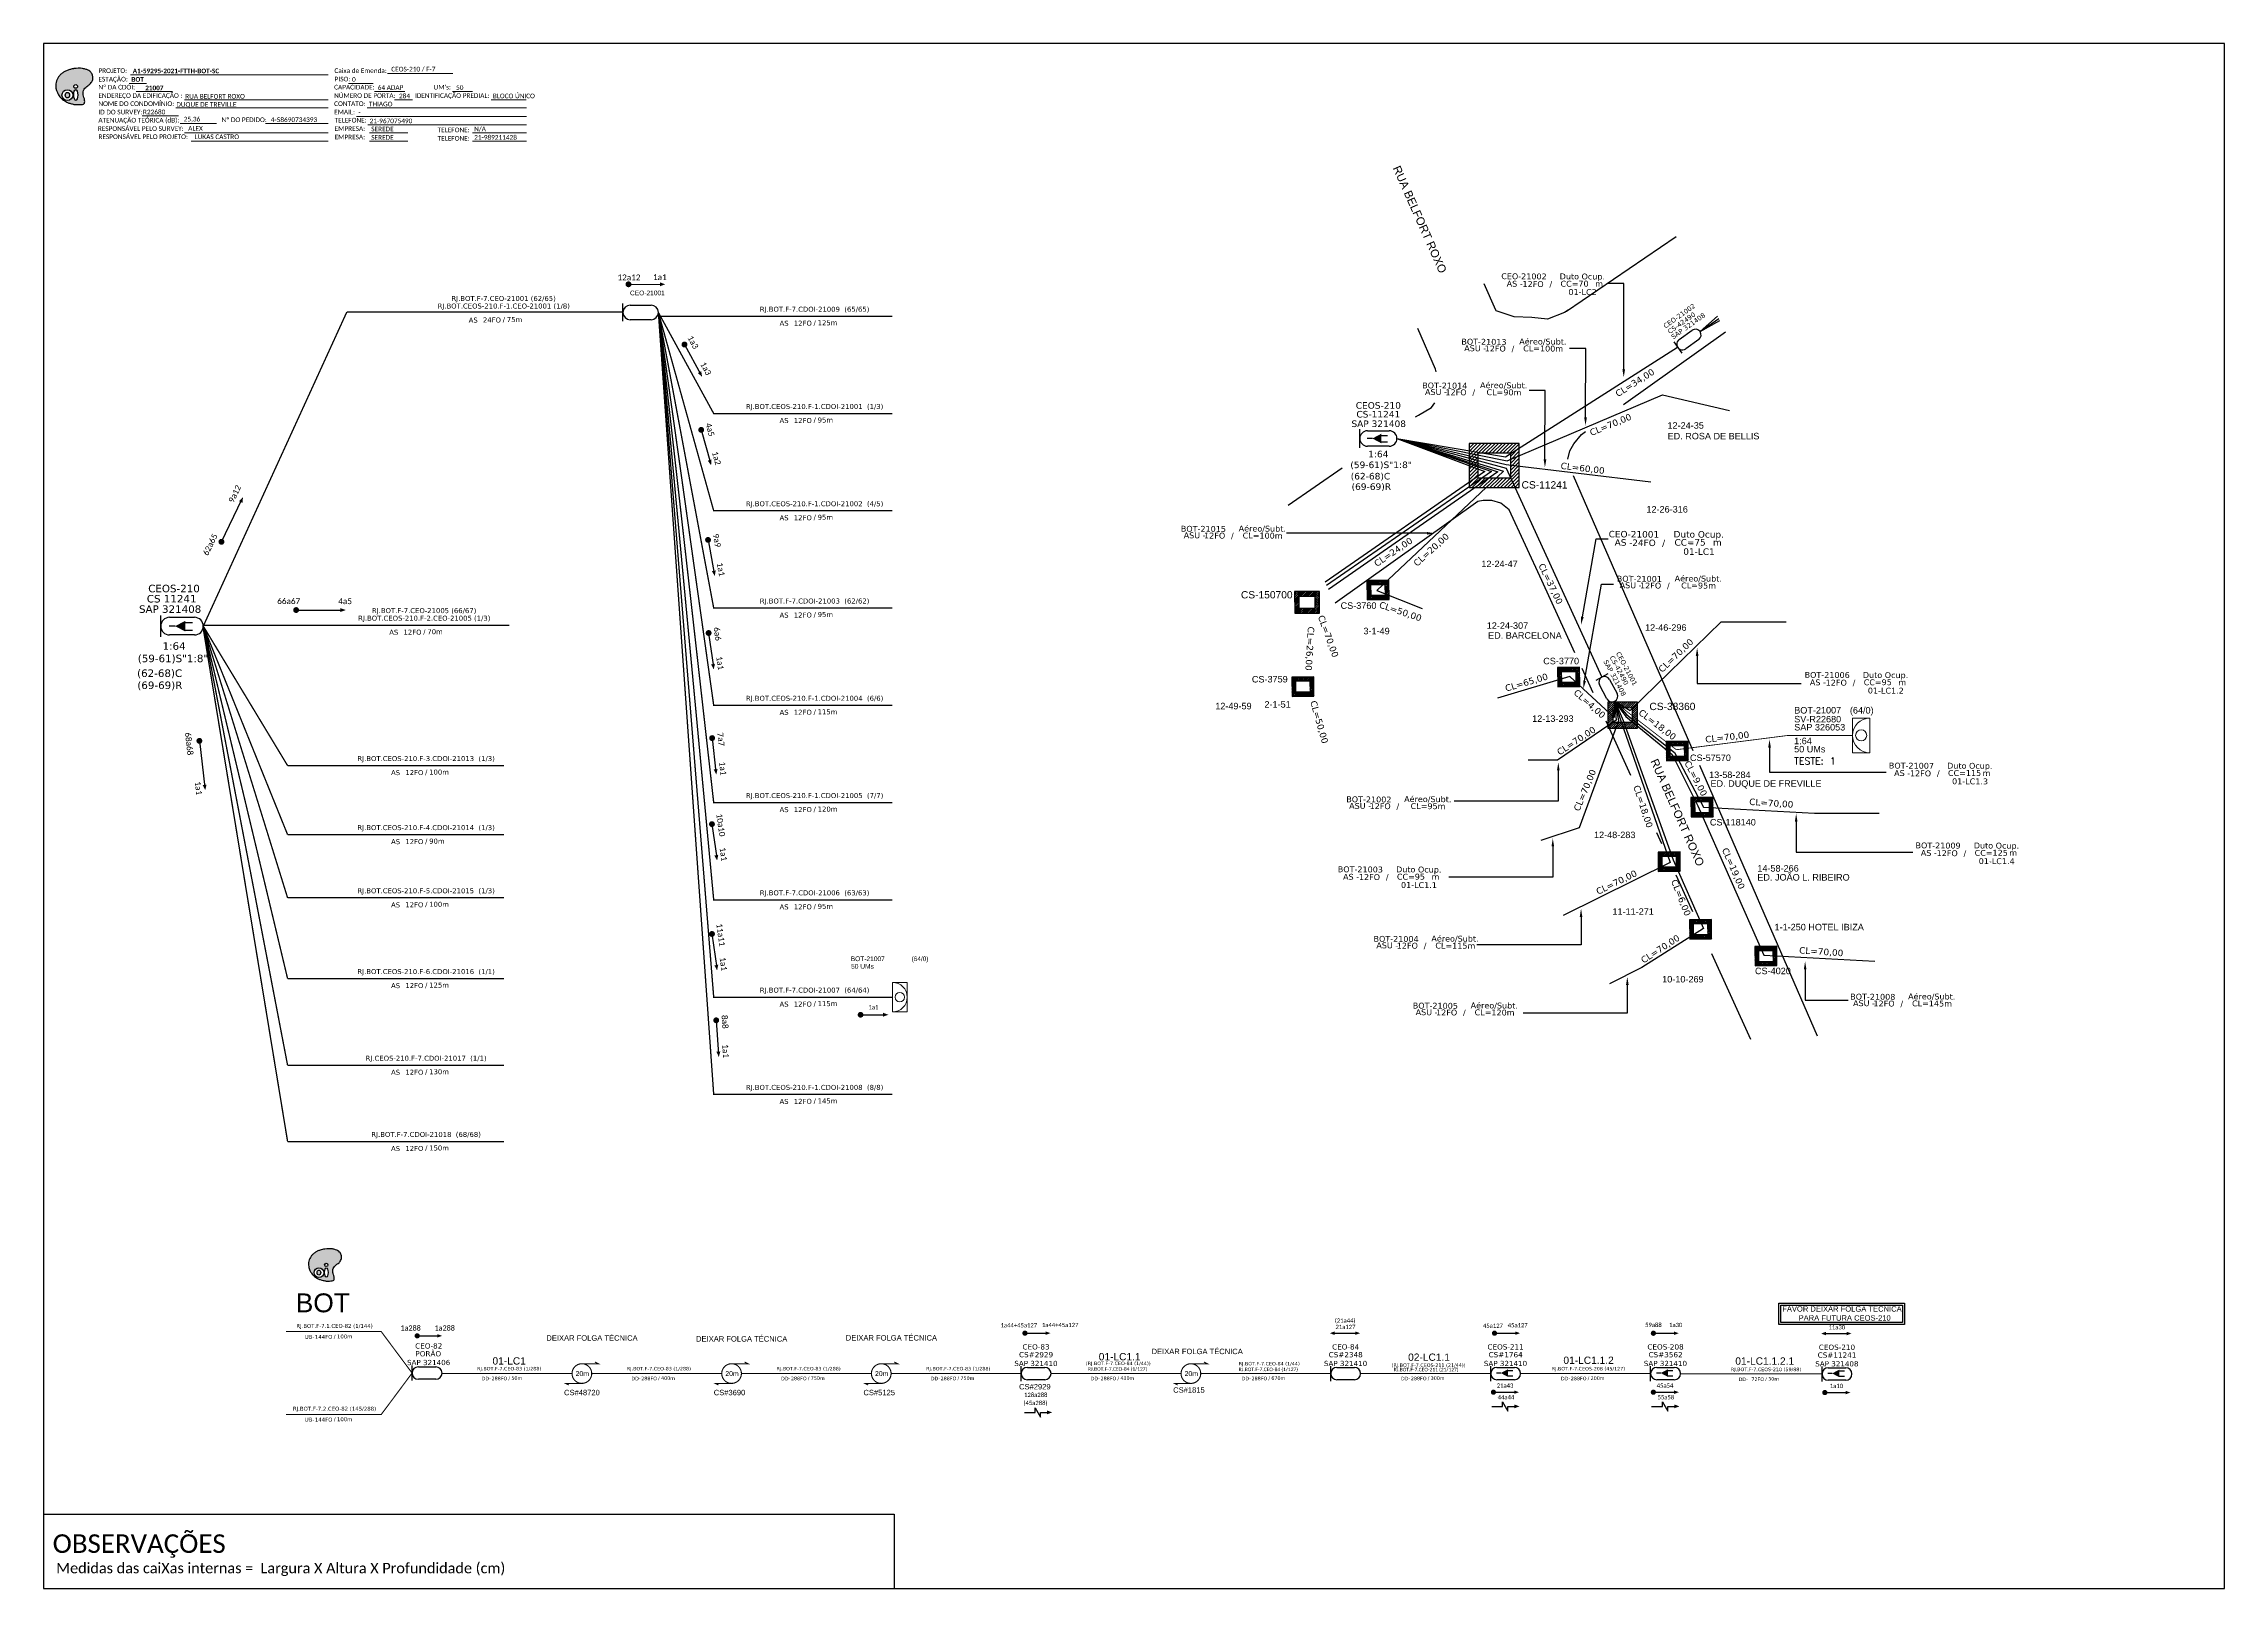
# Model space of a CAD drawing. Extents: x -89 to 2622484776, y -1852823961 to 1299.
# Drawn here: x -89 to 749, y 705 to 1299 of the extents above; entities that cross this region are included whole.
import ezdxf
from ezdxf import colors
from ezdxf.entities.mleader import LeaderData, LeaderLine
from ezdxf.enums import TextEntityAlignment as Align
from ezdxf.math import Vec2, Vec3

# ---------------------------------------------------------------- set-up
doc = ezdxf.new("R2010")
doc.units = 0
doc.linetypes.add('ARILSUPP', pattern=[2.98, 1.42, -0.71, 0.14, -0.71])
for name, color, linetype in [('10.1-Caixas Subterrâneas', 5, 'Continuous'), ('20.4-CEO', 1, 'Continuous'), ('20.4-CEOS', 1, 'Continuous'), ('20.5-CABO AÉREO', 1, 'Continuous'), ('20.5-CEO', 1, 'Continuous'), ('CAP a instalar', 1, 'Continuous'), ('CAP_A_INSTALAR', 1, 'Continuous'), ('CD a instalar', 1, 'Continuous'), ('CELULAS_GPON', 7, 'Continuous'), ('CEO', 5, 'Continuous'), ('INDICAÇÃO', 7, 'Continuous'), ('label_cabos', 7, 'Continuous'), ('LC1', 3, 'Continuous'), ('Legenda', 1, 'Continuous'), ('LOGRADOURO', 5, 'Continuous'), ('MUB', 252, 'Continuous'), ('SETA', 7, 'Continuous'), ('surveys legendas', 7, 'Continuous')]:
    doc.layers.add(name, color=color, linetype=linetype)
for name, color, linetype, lineweight in [("20.0-LEGENDA DOS CDO'S", 1, 'Continuous', 0), ('20.1-CDO_INTERIOR', 1, 'Continuous', 0), ('20.2-CDO_POSTE', 1, 'Continuous', 5), ('40.1-ETIQUETAS', 1, 'Continuous', 20)]:
    doc.layers.add(name, color=color, linetype=linetype, lineweight=lineweight)
doc.layers.add('EXTRA', color=50, linetype='Continuous', plot=False)
doc.styles.add('ARIAL', font='arial.ttf')
doc.styles.add('DIGICADE', font='')
doc.styles.add('ROMANS', font='romans')
doc.styles.add('siredit', font='verdana.ttf')
doc.styles.get("Standard").update_dxf_attribs({"font": 'arial.ttf'})
doc.styles.add('WMF-Calibri0', font='calibri.ttf')
doc.styles.add('WMF-Calibri1', font='calibrib.ttf')
doc.styles.get('DIGICADE').set_extended_font_data('Arial')
doc.linetypes.add('FENCELINE1', pattern='A,0.25,-0.1,[133,ltypeshp.shx,S=0.1,R=0,X=-0.1,Y=0],-0.1,1', length=1.45)

# ---------------------------------------------------------------- blocks, each defined once
blk = doc.blocks.new('OI')
h = blk.add_hatch(color=40)
edge = h.paths.add_edge_path()
edge.add_spline(control_points=[(4.35, -0.67), (3.92, -0.99), (3.26, -1.5), (2.81, -2.59), (2.9, -3.5), (3.06, -4.27), (3.31, -4.85), (3.37, -5.39), (3.4, -5.88), (3.2, -6.4), (2.54, -6.61), (1.65, -6.63), (0.55, -6.67), (-0.56, -6.42), (-1.61, -6.14), (-2.77, -5.61), (-3.92, -4.77), (-4.89, -3.7), (-5.34, -2.65), (-5.6, -1.94), (-5.85, -0.96), (-5.71, 0.47), (-5.1, 2.02), (-4.14, 3.02), (-3.3, 3.61), (-2.37, 4.16), (-1.36, 4.44), (-0.56, 4.7), (0.79, 4.85), (2.24, 4.97), (3.79, 4.57), (4.67, 4.21), (5.44, 3.65), (5.76, 2.99), (6.03, 2.21), (6.01, 1.46), (5.72, 0.64), (5.31, 0.08), (4.88, -0.38), (4.51, -0.55), (4.35, -0.67)], knot_values=[0, 0, 0, 0, 1.60434, 2.417191, 3.427595, 4.282808, 4.776746, 5.304182, 5.888771, 6.258406, 6.858137, 7.79129, 8.986195, 10.124242, 11.187857, 12.242908, 13.953784, 15.414161, 16.515391, 17.349188, 17.675853, 19.552021, 21.515531, 22.568638, 23.63245, 24.621084, 25.782718, 26.745347, 27.142653, 29.870543, 31.004649, 31.921532, 32.709589, 33.801391, 34.042471, 35.192333, 35.971461, 36.628871, 37.254359, 37.836911, 37.836911, 37.836911, 37.836911], degree=3, periodic=0)
h.paths.add_polyline_path([(1.13, -0.87, -1), (-0.04, -0.87, -1)], flags=16)
edge = h.paths.add_edge_path(flags=16)
edge.add_ellipse((0.56, -3.59), major_axis=(-0.02, 1.71), ratio=0.361305, start_angle=0, end_angle=360)
h.paths.add_polyline_path([(-0.36, -3.62, -1), (-3.8, -3.62, -1)], flags=16)
edge = h.paths.add_edge_path(flags=0)
edge.add_ellipse((-2.08, -3.62), major_axis=(0, 0.885), ratio=0.758294, start_angle=0, end_angle=360)
at = {"color": 40}
for centre, radius in [((-2.08, -3.62), 1.72), ((0.54, -0.87), 0.587)]:
    blk.add_circle(centre, radius, dxfattribs=at)
blk.add_ellipse((-2.08, -3.62), major_axis=(0, 0.885), ratio=0.758294, start_param=-3.141592653589792, end_param=3.141592653589792, dxfattribs=at)
blk.add_ellipse((0.56, -3.59), major_axis=(-0.02, 1.71), ratio=0.361305, dxfattribs=at)
at = {"color": 40, "start_tangent": (-0.800898, -0.598801), "end_tangent": (-0.800898, -0.598801)}
blk.add_spline([(4.35, -0.67), (3.2, -1.78), (2.9, -2.54), (2.92, -3.55), (3.12, -4.38), (3.28, -4.85), (3.37, -5.37), (3.35, -5.95), (3.2, -6.29), (2.66, -6.55), (1.73, -6.63), (0.54, -6.62), (-0.58, -6.41), (-1.6, -6.11), (-2.56, -5.67), (-3.95, -4.67), (-4.89, -3.56), (-5.37, -2.56), (-5.64, -1.78), (-5.72, -1.46), (-5.63, 0.42), (-4.84, 2.22), (-4.13, 2.99), (-3.27, 3.62), (-2.4, 4.09), (-1.3, 4.47), (-0.37, 4.72), (0.02, 4.77), (2.75, 4.8), (3.85, 4.53), (4.69, 4.16), (5.31, 3.68), (5.85, 2.73), (5.93, 2.5), (5.94, 1.35), (5.67, 0.62), (5.29, 0.08), (4.84, -0.36), (4.35, -0.67)], degree=3, dxfattribs=at)
blk = doc.blocks.new('CARIMBO')
at = {"color": 7, "lineweight": 0}
for points in [[(134.48, -16.3), (159.61, -16.3)], [(35.15, -20.06), (41.7, -20.06)], [(35.66, -16.79), (111.64, -16.79)], [(37.81, -23.14), (51.75, -23.14)], [(119.43, -20.02), (128.92, -20.02)], [(129.48, -23.14), (141.1, -23.14)], [(159.42, -23.14), (167.09, -23.14)], [(40.13, -32.55), (54.07, -32.55)], [(52.97, -29.48), (111.64, -29.48)], [(56.38, -26.37), (111.64, -26.37)], [(122.56, -32.72), (187.83, -32.72)], [(126.6, -29.48), (187.83, -29.48)], [(137.07, -26.37), (144.01, -26.37)], [(174.24, -26.37), (187.8, -26.37)], [(54.67, -35.52), (68.61, -35.52)], [(56.38, -39.07), (111.64, -39.07)], [(126.84, -35.96), (187.83, -35.96)], [(127.45, -39.07), (142.25, -39.07)], [(167.06, -39.07), (187.83, -39.07)], [(58.87, -42.31), (111.64, -42.31)], [(127.45, -42.31), (142.25, -42.31)], [(167.06, -42.31), (187.83, -42.31)]]:
    blk.add_lwpolyline(points, dxfattribs=at)
at = {"color": 7, "xscale": 1.213923925163967, "yscale": 1.213923925163967, "zscale": 1.213923925163967, "rotation": 0.1532896023949059}
blk.add_blockref('OI', (13.86, -20.16), dxfattribs=at)
at = {"color": 7, "lineweight": 0, "style": 'WMF-Calibri0'}
for s, height, p in [('PROJETO:', 1.793, (23.26, -16.04)), ('Caixa de Emenda:', 1.7927, (114.02, -16.04)), ('ESTAÇÃO:', 1.793, (23.26, -19.32)), ('ENDEREÇO DA EDIFICAÇÃO :', 1.7927, (23.26, -25.63)), ('Nº DA CDOI:', 1.7927, (23.26, -22.39)), ('CAPACIDADE:', 1.7927, (113.91, -22.39)), ('NÚMERO DE PORTA:', 1.7927, (113.91, -25.63)), ('PISO:', 1.793, (114.09, -19.28)), ('IDENTIFICAÇÃO PREDIAL:', 1.7927, (144.99, -25.63)), ("UM's:", 1.793, (152.15, -22.39)), ('ATENUAÇÃO TEÓRICA (dB):', 1.7927, (23.26, -35.09)), ('NOME DO CONDOMÍNIO:', 1.7927, (23.26, -28.74)), ('ID DO SURVEY:', 1.7927, (23.26, -31.97)), ('CONTATO:', 1.793, (113.91, -28.74)), ('EMAIL:', 1.793, (113.91, -31.97)), ('TELEFONE:', 1.793, (114.09, -35.09)), ('RESPONSÁVEL PELO SURVEY:', 1.7927, (23.02, -38.32)), ('RESPONSÁVEL PELO PROJETO:', 1.7927, (23.26, -41.44)), ('EMPRESA:', 1.793, (114.09, -38.32)), ('EMPRESA:', 1.793, (114.09, -41.56)), ('TELEFONE:', 1.793, (153.7, -38.83)), ('TELEFONE:', 1.793, (153.7, -42.06))]:
    blk.add_text(s, height=height, dxfattribs=at).set_placement(p)
at = {"color": 7, "lineweight": 0, "flags": 8}
for tag, p, style in [('PROJ', (36.46, -16.13), 'WMF-Calibri1'), ('CEOS-XX', (135.87, -15.46), 'WMF-Calibri0'), ('EST', (35.94, -19.41), 'WMF-Calibri1'), ('LOGRADOURO', (56.65, -25.91), 'WMF-Calibri0'), ('PISO_PTR', (120.78, -19.42), 'WMF-Calibri0'), ('CAPAC.', (130.66, -22.52), 'WMF-Calibri0'), ('N°', (138.85, -25.77), 'WMF-Calibri0'), ("UC'S", (160.78, -22.54), 'WMF-Calibri0'), ('N°PREDIO', (174.94, -25.77), 'WMF-Calibri0'), ('_ID_', (40.39, -31.94), 'WMF-Calibri0'), ('NOME_DO_COND.', (53.23, -29.02), 'WMF-Calibri0'), ('O_POTEN', (56.06, -34.68), 'WMF-Calibri0'), ('EMAIL', (123.26, -32.12), 'WMF-Calibri0'), ('NOME_DO_CONTATO', (127.3, -28.89), 'WMF-Calibri0'), ('RES_SURVEY', (57.78, -38.23), 'WMF-Calibri0'), ('RES_PROJ', (60.27, -41.47), 'WMF-Calibri0'), ('TELEFONE', (127.55, -35.36), 'WMF-Calibri0'), ('EMP_RESP_SURVEY', (128.16, -38.47), 'WMF-Calibri0'), ('EMP_RESP_PROJ', (128.16, -41.71), 'WMF-Calibri0'), ('CONT_RESP_SURVEY', (167.76, -38.47), 'WMF-Calibri0'), ('CONT_RESP_PROJ', (167.76, -41.71), 'WMF-Calibri0')]:
    blk.add_attdef(tag, p, '', height=1.79, dxfattribs=dict(at, style=style))
at = {"color": 7, "lineweight": 0, "style": 'WMF-Calibri1', "flags": 8}
blk.add_attdef("N° CDO'S", text='', height=1.79, dxfattribs=at).set_placement((44.78, -22.68), align=Align.CENTER)
blk = doc.blocks.new('ETIQUETA_RS5F')
at = {"layer": '40.1-ETIQUETAS', "color": 0, "style": 'siredit'}
blk.add_text('/', height=1.5, dxfattribs=at).set_placement((1.58, -1.95), align=Align.MIDDLE_RIGHT)
for tag, p in [('ETIQUETA_R_SECUNDARIA', (1.21, 2.1)), ('ETIQUETA_R_PRIMARIA', (1.21, 4.1)), ('F_ATIVAS/F_MORTAS', (1.14, -4.24))]:
    blk.add_attdef(tag, text='', height=1.5, dxfattribs=at).set_placement(p, align=Align.MIDDLE_CENTER)
for tag, p in [('TIPO_CABO', (-6.58, -2.12)), ('CAP_CABO', (0.4, -2.09))]:
    blk.add_attdef(tag, text='', height=1.5, dxfattribs=at).set_placement(p, align=Align.MIDDLE_RIGHT)
for tag, p in [('FUSÃO_1', (0.85, -8.39)), ('FUSÃO_2', (0.85, -10.6)), ('FUSÃO_3', (0.85, -12.93)), ('FUSÃO_4', (0.85, -15.14)), ('FUSÃO_5', (0.85, -17.16))]:
    blk.add_attdef(tag, text='', height=1.5, dxfattribs=at).set_placement(p, align=Align.CENTER)
blk.add_attdef('METROS', text='', height=1.5, dxfattribs=at).set_placement((2.14, -1.95), align=Align.MIDDLE_LEFT)
blk = doc.blocks.new('CDOI_INT')
at = {"layer": '20.1-CDO_INTERIOR', "color": 0, "lineweight": 18}
blk.add_lwpolyline([(4.25, -4.25), (4.25, 4.25), (0, 4.25), (0, -4.25)], close=True, dxfattribs=at)
blk.add_circle((2.12, 0), 1.36, dxfattribs=at)
blk.add_arc((0, 0), 4.25, 270, 90, dxfattribs=at)
at = {"layer": "20.0-LEGENDA DOS CDO'S", "color": 0, "style": 'ARIAL'}
for tag, p in [('SAP', (-0.08, 6.23)), ('CDO_N', (-0.08, 10.38)), ('SURVEY', (-0.08, 8.2)), ('SPLITER_1', (21.18, 10.38)), ('SPLITER_2', (21.19, 8.68)), ('1:XX', (5.94, -2.22)), ('UMS', (5.94, -4.24))]:
    blk.add_attdef(tag, p, '', height=1.36, dxfattribs=at)
blk.add_attdef('FIBRAS_UTILIZADAS', text='', height=1.36, dxfattribs=at).set_placement((15.34, 10.38), align=Align.CENTER)
blk = doc.blocks.new('CEOS_RP_CT_DRT')
at = {"layer": '20.4-CEOS', "color": 0}
for p, q in [((-4.54, 1.19), (-1.19, 1.19)), ((-1.19, -1.19), (-4.54, -1.19))]:
    blk.add_line(p, q, dxfattribs=at)
for points in [[(-5.73, -1.43), (-5.73, 1.44)], [(-3.79, 0), (-4.59, 0)], [(-2.47, 0.48), (-1.45, 0.48)], [(-2.47, -0.52), (-1.45, -0.52)]]:
    blk.add_lwpolyline(points, dxfattribs=at)
blk.add_lwpolyline([(-3.79, 0, 0, 1.47, 0), (-2.41, 0, 1.47, 1.47, 0)], format="xyseb", dxfattribs=at)
for centre, start, end in [((-4.54, 0), 90, 270), ((-1.19, 0), 270, 90)]:
    blk.add_arc(centre, 1.19, start, end, dxfattribs=at)
at = {"layer": '20.4-CEOS', "color": 7, "style": 'siredit'}
for tag, p in [('Nº_DA_CEOS', (-2.86, 5.6)), ('LOCAL', (-2.86, 4.24)), ('SAP', (-2.86, 2.78)), ('RACIO_SPLITAGEM', (-2.86, -1.88)), ('FIBRAS_SPLITTER', (-2.86, -3.58)), ('FIBRAS_TOP_C', (-2.86, -5.08)), ('RESERVA_FINAIS', (-2.86, -6.39))]:
    blk.add_attdef(tag, text='', height=1.01, dxfattribs=at).set_placement(p, align=Align.TOP_CENTER)
blk = doc.blocks.new('CDOE-TEXTO PADRÃO')
at = {"layer": "20.0-LEGENDA DOS CDO'S", "color": 0, "style": 'ARIAL'}
for tag, p in [('CDO_N', (0.49, 7.39)), ('SAP', (0.51, 1.67)), ('CORDOALHA', (0.5, 4.33)), ('SPLITER_1', (0.59, -0.91)), ('(XX-XX_F)S', (0.54, -8.29)), ('SPLITER_2', (0.6, -3.55)), ('(XX-XX_L)S', (0.55, -10.83)), ('UMS', (0.55, -13.15))]:
    blk.add_attdef(tag, p, '', height=1.7, rotation=0.11799, dxfattribs=at)
blk.add_attdef('FIBRAS_UTILIZADAS', text='', height=1.7, rotation=0.11799, dxfattribs=at).set_placement((19.77, 7.43), align=Align.CENTER)
blk = doc.blocks.new('*X76')
at = {"color": 0, "linetype": 'Continuous'}
for p, q in [((-1.25, 0.34099), (-0.49099, 1.1)), ((-1.25, 0.517767), (-0.667767, 1.1)), ((-1.25, 0.694544), (-0.844544, 1.1)), ((-1.25, 0.87132), (-1.02132, 1.1)), ((-1.25, 1.048097), (-1.198097, 1.1)), ((-0.789214, 0.625), (-0.314214, 1.1)), ((-0.612437, 0.625), (-0.137437, 1.1)), ((-0.43566, 0.625), (0.03934, 1.1)), ((-0.258883, 0.625), (0.216117, 1.1)), ((-0.082107, 0.625), (0.392893, 1.1)), ((0.09467, 0.625), (0.56967, 1.1)), ((0.271447, 0.625), (0.746447, 1.1)), ((0.448223, 0.625), (0.923223, 1.1)), ((0.625, 0.625), (1.1, 1.1)), ((-1.25, 0.164214), (-0.8035, 0.610714)), ((-1.25, -0.012563), (-0.8035, 0.433937)), ((-1.25, -0.18934), (-0.8035, 0.25716)), ((-1.25, -0.366117), (-0.8035, 0.080383)), ((0.801777, 0.625), (1.25, 1.073223)), ((0.8035, 0.449947), (1.25, 0.896447)), ((0.8035, 0.27317), (1.25, 0.71967)), ((0.8035, 0.096393), (1.25, 0.542893)), ((0.8035, -0.080383), (1.25, 0.366117)), ((0.8035, -0.25716), (1.25, 0.18934)), ((0.8035, -0.433937), (1.25, 0.012563)), ((-1.25, -0.542893), (-0.8035, -0.096393)), ((-1.25, -0.71967), (-0.8035, -0.27317)), ((-1.25, -0.896447), (-0.8035, -0.449947)), ((-1.25, -1.073223), (-0.801777, -0.625)), ((-1.1, -1.1), (-0.625, -0.625)), ((-0.923223, -1.1), (-0.448223, -0.625)), ((-0.746447, -1.1), (-0.271447, -0.625)), ((-0.56967, -1.1), (-0.09467, -0.625)), ((-0.392893, -1.1), (0.082107, -0.625)), ((-0.216117, -1.1), (0.258883, -0.625)), ((-0.03934, -1.1), (0.43566, -0.625)), ((0.137437, -1.1), (0.612437, -0.625)), ((0.314214, -1.1), (0.789214, -0.625)), ((0.49099, -1.1), (1.25, -0.34099)), ((0.667767, -1.1), (1.25, -0.517767)), ((0.8035, -0.610714), (1.25, -0.164214)), ((0.844544, -1.1), (1.25, -0.694544)), ((1.02132, -1.1), (1.25, -0.87132)), ((1.198097, -1.1), (1.25, -1.048097))]:
    blk.add_line(p, q, dxfattribs=at)
blk = doc.blocks.new('MANHOLE_MQ')
at = {"color": 0, "linetype": 'Continuous'}
for p, q in [((0.00000623, 0.00000569), (-0.00000627, 0.00000569)), ((-0.00000627, 0.00000569), (-0.00000627, -0.00000531)), ((0.00000623, -0.00000531), (0.00000623, 0.00000569)), ((-0.00000404, 0.00000331), (0.00000399, 0.00000331)), ((-0.00000404, -0.00000294), (-0.00000404, 0.00000331)), ((0.00000399, 0.00000331), (0.00000399, -0.00000294)), ((-0.00000627, -0.00000531), (0.00000623, -0.00000531)), ((0.00000399, -0.00000294), (-0.00000404, -0.00000294)), ((0.00000399, -0.00000294), (0.00000399, -0.00000294))]:
    blk.add_line(p, q, dxfattribs=at)
at = {"color": 0, "linetype": 'Continuous', "xscale": 5e-06, "yscale": 5e-06, "zscale": 1e-05}
blk.add_blockref('*X76', (-0.00000002, 0.00000019), dxfattribs=at)
blk = doc.blocks.new('*U108')
at = {"layer": '20.4-CEOS', "color": 7, "style": 'siredit'}
for tag, p in [('FIBRAS_SPLITTER', (0, 0)), ('FIBRAS_TOP_C', (0, -4.13)), ('RESERVA_FINAIS', (0, -5.46))]:
    blk.add_attdef(tag, p, '', height=1.01, dxfattribs=at)
for tag, p, flags in [('ID_ATIVIDADE', (0, -6.77), 3), ('QTDE', (0, -9.4), 1), ('FATOR', (0, -8.09), 1), ('FID', (0, -10.71), 1)]:
    blk.add_attdef(tag, p, '', height=1.01, dxfattribs=dict(at, flags=flags))
blk = doc.blocks.new('Inst CDOI-64')
at = {"layer": '20.1-CDO_INTERIOR', "color": 1, "lineweight": 18}
blk.add_lwpolyline([(-2.12, -2.13), (-2.12, 2.12), (0, 2.12), (0.01, -2.13)], close=True, dxfattribs=at)
blk.add_circle((-1.06, 0), 0.68, dxfattribs=at)
blk.add_arc((0.01, 0), 2.13, 90.0276, 270.0276, dxfattribs=at)
at = {"layer": "20.0-LEGENDA DOS CDO'S", "style": 'ARIAL'}
for tag, p, rotation in [('FID', (-9.3, 2.69), 0.118), ('SAP', (-9.3, 0.61), 359.9724), ('SURVEY', (-9.3, 1.6), 359.9724), ('1:XX', (-9.31, -1.08), 359.9724), ('UMS', (-9.31, -2.09), 359.9724)]:
    blk.add_attdef(tag, p, '', height=0.8, rotation=rotation, dxfattribs=at)
at = {"layer": "20.0-LEGENDA DOS CDO'S"}
for tag, p, style, flags in [('ID_ATIVIDADE', (-9.3, 3.78), 'ARIAL', 3), ('FATOR', (-1.5, 3.78), 'ARIAL', 1), ('QTDE', (-9.18, -3.66), 'DIGICADE', 3)]:
    blk.add_attdef(tag, p, '', height=0.8, rotation=0.118, dxfattribs=dict(at, style=style, flags=flags))
at = {"layer": "20.0-LEGENDA DOS CDO'S", "style": 'ARIAL'}
blk.add_attdef('FIBRAS_UTILIZADAS', text='', height=0.8, rotation=359.9724, dxfattribs=at).set_placement((-0.99, 2.69), align=Align.CENTER)
blk = doc.blocks.new('Teste  FTTH')
at = {"color": 0, "lineweight": 0, "style": 'ROMANS'}
for tag, p in [('TESTE', (-2.3, -0.29)), ('QTDE', (0.21, -0.29))]:
    blk.add_attdef(tag, p, '', height=0.48, dxfattribs=at)
for tag, p, flags in [('FID', (-2.23, -1.25), 1), ('FATOR', (-2.23, -2.03), 3), ('ID_ATIVIDADE', (-2.23, -2.72), 3)]:
    blk.add_attdef(tag, p, '', height=0.48, dxfattribs=dict(at, flags=flags))
blk = doc.blocks.new('LEGENDA DOS CABOS')
at = {"layer": 'EXTRA', "color": 0, "style": 'siredit'}
for tag, p in [('ID', (4.6, 0.97)), ('XX', (9.03, 0.97))]:
    blk.add_attdef(tag, text='', height=0.48, rotation=359.69, dxfattribs=at).set_placement(p, align=Align.MIDDLE_CENTER)
at = {"layer": 'Legenda', "color": 0, "style": 'siredit'}
for tag, p in [('TIPO_CABO', (1.31, 0)), ('CABO', (4.69, -0.05)), ('/', (6.81, -0.05)), ('METROS', (10.03, -0.05))]:
    blk.add_attdef(tag, text='', height=0.8, rotation=359.69, dxfattribs=at).set_placement(p, align=Align.MIDDLE_CENTER)
blk = doc.blocks.new('Inst CB DT OCUP CFOA-SM-AS-80-TS-24')
at = {"layer": 'label_cabos', "color": 0, "style": 'siredit'}
for tag, flags, p in [('ID_ATIVIDADE', 3, (1.31, 2.67)), ('FATOR', 1, (11.56, 2.55))]:
    blk.add_attdef(tag, text='', height=1, rotation=359.69, dxfattribs=dict(at, flags=flags)).set_placement(p, align=Align.MIDDLE_CENTER)
for tag, p in [('TIPO_CABO', (1.76, 0)), ('DESTINO_CABO', (3.13, 1.26)), ('CABO', (4.69, -0.05)), ('/', (7.71, -0.05)), ('LANCE', (10.91, 0)), ('TIPO_CABO', (13.11, 1.24)), ('UND', (15.96, 0)), ('FID', (13.15, -1.41))]:
    blk.add_attdef(tag, text='', height=1, rotation=359.69, dxfattribs=at).set_placement(p, align=Align.MIDDLE_CENTER)
blk.add_attdef('QTDE', (12.43, -0.47), '', height=1, rotation=359.69, dxfattribs=at)

msp = doc.modelspace()

# ---------------------------------------------------------------- linework, layer by layer
msp.add_lwpolyline([(-89.32, 705.02), (749.25, 705.02), (749.25, 1299.02), (-89.32, 1299.02), (-89.32, 705.02)])
at = {"color": 7, "lineweight": 0}
msp.add_lwpolyline([(-4.01, 1268.26), (20.14, 1268.26)], dxfattribs=at)
at = {"color": 7}
for points, const_width in [([(135.02, 1206.48, 1), (136.15, 1206.48, 1)], 1.13), ([(156.84, 1183.8, 1), (157.38, 1182.81, 1)], 1.13), ([(163.4, 1151.03, 1), (163.7, 1149.95, 1)], 1.13), ([(-21.19, 1106.95, 1), (-20.7, 1107.97, 1)], 1.13), ([(166.07, 1108.75, 1), (166.28, 1107.64, 1)], 1.13), ([(7.22, 1081.22, 1), (8.35, 1081.22, 1)], 1.13), ([(166.32, 1072.95, 1), (166.48, 1071.83, 1)], 1.13), ([(-29.49, 1031.48, 1), (-29.35, 1030.36, 1)], 1.13), ([(167.68, 1032.54, 1), (167.81, 1031.42, 1)], 1.13), ([(167.6, 999.46, 1), (167.76, 998.34, 1)], 1.13), ([(167.6, 957.22, 1), (167.76, 956.1, 1)], 1.13), ([(169.27, 924.03, 1), (169.36, 922.91, 1)], 1.13), ([(53.84, 802.12, 1), (54.84, 802.12, 1)], 1), ([(287.53, 803.16, 1), (288.53, 803.16, 1)], 1), ([(468.09, 803.15, 1), (469.09, 803.16, 1)], 1), ([(529.19, 803.13, 1), (530.19, 803.13, 1)], 1), ([(117.66, 791.41, 1.000012), (117.66, 783.85, 0.999978)], 0.42), ([(175.22, 791.41, 1.000012), (175.22, 783.85, 0.999978)], 0.42), ([(232.78, 791.41, 1.000012), (232.78, 783.85, 0.999978)], 0.42), ([(351.84, 791.4, 1.000012), (351.84, 783.84, 0.999978)], 0.42), ([(467.68, 780.45, 1), (468.68, 780.46, 1)], 1), ([(529.18, 780.45, 1), (530.18, 780.46, 1)], 1), ([(595.11, 780.32, 1), (596.11, 780.32, 1)], 1)]:
    msp.add_lwpolyline(points, format="xyb", close=True, dxfattribs=dict(at, const_width=const_width))
at = {"const_width": 1.1}
msp.add_lwpolyline([(224.28, 925.59, 1), (225.38, 925.59, 1)], format="xyb", close=True, dxfattribs=at)
at = {"color": 3, "ltscale": 9e-07}
for points in [[(577.96, 814.69), (626.22, 814.69), (626.22, 806.48), (577.96, 806.48)], [(578.73, 813.92), (625.45, 813.92), (625.45, 807.25), (578.73, 807.25)]]:
    msp.add_lwpolyline(points, close=True, dxfattribs=at)
at = {"color": 7}
for points in [[(288.03, 803.16), (296.01, 803.16)], [(407.09, 803.15), (415.07, 803.15)], [(468.59, 803.15), (476.57, 803.15)], [(596.02, 803.02), (604, 803.02)], [(468.18, 780.46), (476.16, 780.46)], [(529.68, 780.46), (537.66, 780.46)], [(595.61, 780.32), (603.59, 780.32)], [(291.96, 772.68), (291.96, 774.45), (294.07, 770.91), (294.07, 772.68)], [(471.65, 775), (471.65, 776.77), (473.76, 773.23), (473.76, 775)], [(533.15, 775), (533.15, 776.77), (535.26, 773.23), (535.26, 775)], [(-89.24, 733.5), (237.71, 733.5), (237.71, 705.02)]]:
    msp.add_lwpolyline(points, dxfattribs=at)
at = {"color": 7, "const_width": 0.394}
for points in [[(117.66, 791.41), (123.96, 791.41), (122.7, 792.04)], [(175.22, 791.41), (181.52, 791.41), (180.26, 792.04)], [(232.78, 791.41), (239.08, 791.41), (237.82, 792.04)], [(351.84, 791.4), (358.14, 791.4), (356.88, 792.03)], [(117.66, 783.85), (111.36, 783.85), (112.62, 783.22)], [(175.22, 783.85), (168.92, 783.85), (170.18, 783.22)], [(232.78, 783.85), (226.48, 783.85), (227.74, 783.22)], [(351.84, 783.84), (345.54, 783.84), (346.8, 783.21)]]:
    msp.add_lwpolyline(points, dxfattribs=at)
at = {"layer": '20.4-CEO', "color": 7}
for p, q in [((54.78, 790.22), (61.49, 790.22)), ((61.49, 785.43), (54.78, 785.43))]:
    msp.add_line(p, q, dxfattribs=at)
at = {"layer": '20.4-CEO', "color": 7, "const_width": 0.4}
for points in [[(3.88, 803.81), (40.51, 803.76), (52.38, 787.82)], [(3.88, 771.91), (40.51, 771.89), (52.38, 787.82)]]:
    msp.add_lwpolyline(points, dxfattribs=at)
at = {"layer": '20.4-CEO', "color": 7}
msp.add_lwpolyline([(52.38, 784.94), (52.38, 790.71)], dxfattribs=at)
for centre, start, end in [((54.78, 787.82), 90, 270), ((61.49, 787.82), 270, 90)]:
    msp.add_arc(centre, 2.39, start, end, dxfattribs=at)
at = {"layer": '20.4-CEOS', "color": 5}
for p, q in [((133.46, 1192.24), (133.46, 1199.07)), ((136.29, 1198.49), (144.24, 1198.49)), ((144.24, 1192.82), (136.29, 1192.82))]:
    msp.add_line(p, q, dxfattribs=at)
at = {"layer": '20.4-CEOS', "color": 7}
for p, q in [((419.75, 1150.16), (428.1, 1150.16)), ((428.1, 1144.2), (419.75, 1144.2)), ((288.95, 790.02), (295.66, 790.02)), ((408.01, 790.01), (414.72, 790.01)), ((469.51, 790.01), (476.22, 790.01)), ((531.01, 790.01), (537.72, 790.01)), ((596.94, 789.88), (603.65, 789.88)), ((295.66, 785.23), (288.95, 785.23)), ((414.72, 785.23), (408.01, 785.23)), ((476.22, 785.23), (469.51, 785.23)), ((537.72, 785.23), (531.01, 785.23)), ((603.65, 785.09), (596.94, 785.09))]:
    msp.add_line(p, q, dxfattribs=at)
for points in [[(416.77, 1143.58), (416.77, 1150.77)], [(421.62, 1147.18), (419.61, 1147.18)], [(424.91, 1148.36), (427.45, 1148.36)], [(424.91, 1145.88), (427.45, 1145.88)], [(286.56, 784.74), (286.56, 790.51)], [(405.62, 784.74), (405.62, 790.51)], [(467.12, 784.74), (467.12, 790.51)], [(473.65, 788.77), (475.69, 788.77)], [(528.62, 784.74), (528.62, 790.51)], [(535.15, 788.77), (537.19, 788.77)], [(594.54, 784.6), (594.54, 790.37)], [(601.08, 788.63), (603.12, 788.63)], [(471, 787.82), (469.39, 787.82)], [(473.65, 786.78), (475.69, 786.78)], [(532.5, 787.82), (530.89, 787.82)], [(535.15, 786.78), (537.19, 786.78)], [(598.43, 787.68), (596.82, 787.68)], [(601.08, 786.64), (603.12, 786.64)]]:
    msp.add_lwpolyline(points, dxfattribs=at)
for points in [[(421.62, 1147.18, 0, 3.68, 0), (425.07, 1147.18, 3.68, 3.68, 0)], [(471, 787.82, 0, 2.95, 0), (473.78, 787.82, 2.95, 2.95, 0)], [(532.5, 787.82, 0, 2.95, 0), (535.28, 787.82, 2.95, 2.95, 0)], [(598.43, 787.68, 0, 2.95, 0), (601.2, 787.68, 2.95, 2.95, 0)]]:
    msp.add_lwpolyline(points, format="xyseb", dxfattribs=at)
at = {"layer": '20.4-CEOS', "color": 5}
for centre, start, end in [((136.29, 1195.65), 90, 270), ((144.24, 1195.65), 270, 90)]:
    msp.add_arc(centre, 2.83, start, end, dxfattribs=at)
at = {"layer": '20.4-CEOS', "color": 7}
for centre, radius, start, end in [((419.75, 1147.18), 2.98, 90, 270), ((428.1, 1147.18), 2.98, 270, 90), ((288.95, 787.63), 2.39, 90, 270), ((295.66, 787.63), 2.39, 270, 90), ((408.01, 787.62), 2.39, 90, 270), ((414.72, 787.62), 2.39, 270, 90), ((469.51, 787.62), 2.39, 90, 270), ((476.22, 787.62), 2.39, 270, 90), ((531.01, 787.62), 2.39, 90, 270), ((537.72, 787.62), 2.39, 270, 90), ((596.94, 787.48), 2.39, 90, 270), ((603.65, 787.48), 2.39, 270, 90)]:
    msp.add_arc(centre, radius, start, end, dxfattribs=at)
at = {"layer": '20.5-CABO AÉREO', "color": 7, "ltscale": 8, "const_width": 0.4}
for points in [[(63.88, 787.63), (113.88, 787.63)], [(121.44, 787.63), (171.44, 787.63)], [(179, 787.63), (229, 787.63)], [(236.56, 787.63), (286.56, 787.63)], [(298.06, 787.63), (348.06, 787.63)], [(355.62, 787.62), (405.62, 787.62)], [(417.12, 787.62), (467.12, 787.62)], [(478.62, 787.62), (528.62, 787.62)], [(540.13, 787.48), (594.54, 787.48)]]:
    msp.add_lwpolyline(points, dxfattribs=at)
at = {"layer": '20.5-CEO', "color": 7}
for p, q in [((539.57, 1185.22), (544.57, 1188.78)), ((547.1, 1185.22), (542.11, 1181.66))]:
    msp.add_line(p, q, dxfattribs=at)
at = {"layer": '20.5-CEO', "color": 5}
for p, q in [((511.84, 1047.04), (508.94, 1052.45)), ((512.8, 1054.52), (515.7, 1049.11))]:
    msp.add_line(p, q, dxfattribs=at)
at = {"layer": '20.5-CEO', "color": 7}
msp.add_lwpolyline([(537.53, 1184.32), (540.59, 1180.02)], dxfattribs=at)
at = {"layer": '20.5-CEO', "color": 5}
msp.add_lwpolyline([(512.17, 1056.66), (507.51, 1054.17)], dxfattribs=at)
at = {"layer": '20.5-CEO', "color": 7}
for centre, start, end in [((540.84, 1183.44), 125.45351, 305.45351), ((545.84, 1187), 305.45351, 125.45351)]:
    msp.add_arc(centre, 2.19, start, end, dxfattribs=at)
at = {"layer": '20.5-CEO', "color": 5}
for centre, start, end in [((510.87, 1053.49), 28.15027, 208.15027), ((513.77, 1048.07), 208.15027, 28.15027)]:
    msp.add_arc(centre, 2.19, start, end, dxfattribs=at)
at = {"layer": 'CAP a instalar', "color": 7, "linetype": 'FENCELINE1', "ltscale": 5, "const_width": 0.513}
for points in [[(-27.92, 1075.03), (27.28, 1195.83)], [(27.28, 1195.83), (133.46, 1195.83)], [(237.08, 969.77), (168.35, 969.77), (147.07, 1195.65)], [(237.08, 1081.97), (168.35, 1081.97), (147.07, 1195.65)], [(237.08, 1194.18), (147.88, 1194.18)], [(89.72, 1075.28), (-28.08, 1075.28)]]:
    msp.add_lwpolyline(points, dxfattribs=at)
at = {"layer": 'CAP a instalar', "linetype": 'FENCELINE1', "ltscale": 5, "const_width": 0.513}
msp.add_lwpolyline([(237.08, 932.36), (168.35, 932.36), (147.07, 1195.65)], dxfattribs=at)
at = {"layer": 'CAP a instalar', "color": 7, "linetype": 'FENCELINE1', "ltscale": 5.3, "const_width": 0.513}
for points in [[(-27.92, 1073.96), (4.5, 876.86)], [(4.5, 876.86), (4.5, 876.86)], [(87.69, 876.86), (4.5, 876.86)]]:
    msp.add_lwpolyline(points, dxfattribs=at)
at = {"layer": 'CAP_A_INSTALAR', "color": 7, "linetype": 'FENCELINE1', "ltscale": 2, "elevation": 0.31}
for points in [[(547.62, 1188.27), (554.35, 1194.17)], [(547.62, 1188.27), (554.82, 1193.28)], [(431.08, 1147.18), (472.76, 1140.15), (538.95, 1182.33)], [(431.08, 1147.18), (464.82, 1134.49), (403.42, 1091.96)], [(431.08, 1147.18), (473.04, 1135.75), (509.86, 1055.42)], [(514.8, 1046.15), (520.75, 1042.57), (555.8, 1076.73), (580.73, 1076.74)], [(514.8, 1046.15), (516.26, 1038.63), (501.15, 997.53), (486.46, 992.62)], [(514.8, 1046.15), (519.48, 1040.97), (537.86, 1026.44), (549.01, 1005.43), (591.67, 1003.12), (616.52, 1003.12)]]:
    msp.add_lwpolyline(points, dxfattribs=at)
at = {"layer": 'CAP_A_INSTALAR', "color": 8, "linetype": 'FENCELINE1', "ltscale": 2, "elevation": 0.31}
for points in [[(547.62, 1188.27), (555.2, 1192.55)], [(431.08, 1147.18), (473.42, 1138.58), (533.13, 1163.91), (558.91, 1157.89)], [(431.08, 1147.18), (467.37, 1134.43), (404.02, 1090.69)], [(431.08, 1147.18), (469.85, 1134.32), (404.78, 1089.11)], [(431.08, 1147.18), (472, 1134.57), (423.36, 1088.76), (440.71, 1081.79)], [(431.08, 1147.18), (473.04, 1137.15), (528.67, 1130.46)], [(514.77, 1046.13), (514.57, 1039.86), (497.57, 1055.68), (469.75, 1047.39)], [(514.77, 1046.13), (515.35, 1038.89), (492.81, 1023.52), (481.56, 1023.52)], [(514.77, 1046.13), (517.11, 1038.64), (536.09, 984.08), (495, 963.72)], [(514.77, 1046.13), (519.04, 1040.27), (536.86, 1025.69), (546.73, 1005.95), (572.16, 948.5)], [(514.8, 1046.15), (518.03, 1038.74), (537.33, 985.19), (548.96, 958.73), (525.27, 943.73)], [(572.16, 948.5), (614.81, 946.19)], [(525.27, 943.73), (512.79, 937.53)]]:
    msp.add_lwpolyline(points, dxfattribs=at)
at = {"layer": 'CAP_A_INSTALAR', "linetype": 'FENCELINE1', "ltscale": 2, "const_width": 0.312, "elevation": 0.31}
msp.add_lwpolyline([(514.77, 1046.13), (520.01, 1041.78), (538.52, 1027.51), (581.43, 1033), (606.27, 1033)], dxfattribs=at)
at = {"layer": 'CD a instalar', "color": 7, "linetype": 'FENCELINE1', "ltscale": 5, "const_width": 0.513}
for points in [[(237.08, 1156.78), (168.35, 1156.78), (147.07, 1195.65)], [(237.08, 894.96), (168.35, 894.96), (147.07, 1195.65)], [(237.08, 1007.17), (168.35, 1007.17), (147.07, 1195.65)], [(237.08, 1044.57), (168.35, 1044.57), (147.07, 1195.65)], [(237.08, 1119.38), (168.35, 1119.38), (147.07, 1195.65)], [(-27.92, 1075.03), (4.5, 906.17)], [(-27.92, 1075.03), (4.5, 939.49)], [(-27.92, 1075.03), (4.5, 970.56)], [(-27.92, 1075.03), (4.5, 994.85)], [(-27.92, 1075.03), (4.5, 1021.4)], [(87.69, 1021.4), (4.5, 1021.4)], [(87.69, 994.85), (4.5, 994.85)], [(87.69, 970.56), (4.5, 970.56)], [(87.69, 939.49), (4.5, 939.49)], [(87.69, 906.17), (4.5, 906.17)]]:
    msp.add_lwpolyline(points, dxfattribs=at)
at = {"layer": 'MUB'}
for points in [[(538.39, 1224.75), (496.21, 1196.06)], [(469.14, 1196.5), (464.62, 1206.69)], [(496.89, 1196.5), (495.53, 1195.62), (488.92, 1193.01), (482.95, 1193.65), (476.21, 1193.92), (469.25, 1196.26), (469.14, 1196.5)], [(446.18, 1172.8), (445.92, 1173.9), (439.14, 1189.44)], [(518.18, 1160.24), (557.46, 1188.21)], [(438.27, 1155.47), (439.31, 1156.2), (444.3, 1159.08), (445.66, 1160.88)], [(502.06, 1148.76), (503.61, 1149.87)], [(496.76, 1139.17), (497.59, 1142.47), (499.13, 1145.16), (502.06, 1148.76)], [(389.28, 1121.52), (410.01, 1135.89)], [(544.99, 1027.14), (503.21, 1123.14), (498.91, 1132.84)], [(499.49, 1064.78), (486.84, 1092.57), (474.26, 1119.76), (471.01, 1122.34), (467.6, 1123.3), (464.29, 1123.36), (462.24, 1123.01), (407.26, 1083.92)], [(506.51, 1049.36), (502.25, 1058.72)], [(520.95, 1017.62), (511.47, 1038.45)], [(592.76, 917.37), (547.48, 1021.42)], [(532.94, 991.28), (531.01, 995.52)], [(544.8, 965.22), (538.38, 979.33)], [(567.17, 916.07), (552.15, 949.07)]]:
    msp.add_lwpolyline(points, dxfattribs=at)
at = {"layer": 'SETA', "color": 7}
for points in [[(135.58, 1206.48), (148.72, 1206.46)], [(157.11, 1183.31), (163.41, 1171.77)], [(163.55, 1150.49), (167.07, 1137.83)], [(-20.94, 1107.46), (-13.06, 1123.73)], [(166.18, 1108.19), (168.58, 1095.27)], [(7.79, 1081.22), (25.87, 1081.21)], [(166.4, 1072.39), (168.22, 1059.37)], [(167.75, 1031.98), (169.21, 1018.91)], [(-29.42, 1030.92), (-27.29, 1012.96)], [(167.68, 998.9), (169.5, 985.88)], [(167.68, 956.66), (169.5, 943.65)], [(169.32, 923.47), (170.23, 910.36)], [(54.34, 802.12), (63.03, 802.12)], [(529.69, 803.13), (538.29, 803.11)], [(287.81, 772.68), (291.96, 772.68)], [(294.07, 772.68), (297.26, 772.68)], [(467.5, 775), (471.65, 775)], [(473.76, 775), (476.96, 775)], [(529, 775), (533.15, 775)], [(535.26, 775), (538.46, 775)]]:
    msp.add_lwpolyline(points, dxfattribs=at)
at = {"layer": 'SETA'}
msp.add_lwpolyline([(224.83, 925.59), (234.27, 925.59)], dxfattribs=at)
at = {"layer": 'SETA', "color": 7}
for points in [[(147.64, 1207.22), (149.72, 1206.48), (147.65, 1205.71)], [(163.55, 1173.08), (163.9, 1170.91), (162.23, 1172.35)], [(167.51, 1139.07), (167.35, 1136.87), (166.06, 1138.66)], [(-14.21, 1123.08), (-12.64, 1124.63), (-12.85, 1122.43)], [(169.12, 1096.47), (168.77, 1094.3), (167.64, 1096.19)], [(24.79, 1081.96), (26.86, 1081.22), (24.79, 1080.45)], [(168.82, 1060.55), (168.37, 1058.39), (167.33, 1060.33)], [(169.84, 1020.07), (169.33, 1017.93), (168.34, 1019.9)], [(-26.66, 1014.13), (-27.16, 1011.98), (-28.16, 1013.94)], [(170.1, 987.06), (169.65, 984.9), (168.61, 986.84)], [(170.1, 944.82), (169.65, 942.66), (168.61, 944.6)], [(170.91, 911.49), (170.31, 909.37), (169.4, 911.38)], [(62.08, 802.79), (63.91, 802.13), (62.08, 801.46)], [(296.01, 803.83), (297.84, 803.17), (296.02, 802.49)], [(407.1, 802.49), (405.26, 803.14), (407.09, 803.82)], [(415.07, 803.82), (416.9, 803.16), (415.08, 802.49)], [(476.57, 803.82), (478.4, 803.16), (476.58, 802.49)], [(537.6, 803.8), (539.43, 803.13), (537.6, 802.46)], [(596.02, 802.35), (594.19, 803.01), (596.02, 803.68)], [(604, 803.68), (605.83, 803.03), (604, 802.35)], [(476.16, 781.12), (477.99, 780.47), (476.16, 779.79)], [(537.66, 781.12), (539.49, 780.47), (537.66, 779.79)], [(603.58, 780.99), (605.42, 780.33), (603.59, 779.65)], [(296.5, 773.43), (298.52, 772.69), (296.5, 771.96)], [(476.2, 775.75), (478.21, 775.01), (476.2, 774.28)], [(537.7, 775.75), (539.71, 775.01), (537.7, 774.28)]]:
    msp.add_solid(points, dxfattribs=at)
at = {"layer": 'SETA'}
msp.add_solid([(233.51, 926.34), (235.53, 925.6), (233.51, 924.87)], dxfattribs=at)

# ---------------------------------------------------------------- block references
ref = msp.add_blockref('CARIMBO', (-91.51, 1303.77))
ref.add_attrib('PROJ', 'A1-59295-2021-FTTH-BOT-SC', (-55.05, 1287.63), dxfattribs={"color": 7, "lineweight": 0, "height": 1.7927, "style": 'WMF-Calibri1'})
ref.add_attrib('EST', 'BOT', (-55.57, 1284.35), dxfattribs={"color": 7, "lineweight": 0, "height": 1.793, "style": 'WMF-Calibri1'})
ref.add_attrib("N° CDO'S", '21007', dxfattribs={"color": 7, "lineweight": 0, "height": 1.793, "style": 'WMF-Calibri1'}).set_placement((-46.73, 1281.09), align=Align.CENTER)
ref.add_attrib('LOGRADOURO', 'RUA BELFORT ROXO', (-34.86, 1277.86), dxfattribs={"color": 7, "lineweight": 0, "height": 1.7927, "style": 'WMF-Calibri0'})
ref.add_attrib('NOME_DO_COND.', 'DUQUE DE TREVILLE', (-38.28, 1274.74), dxfattribs={"color": 7, "lineweight": 0, "height": 1.7927, "style": 'WMF-Calibri0'})
ref.add_attrib('_ID_', 'R22680', (-51.11, 1271.83), dxfattribs={"color": 7, "lineweight": 0, "height": 1.793, "style": 'WMF-Calibri0'})
ref.add_attrib('O_POTEN', '25,36', (-35.45, 1269.09), dxfattribs={"color": 7, "lineweight": 0, "height": 1.793, "style": 'WMF-Calibri0'})
ref.add_attrib('RES_SURVEY', 'ALEX', (-33.73, 1265.54), dxfattribs={"color": 7, "lineweight": 0, "height": 1.793, "style": 'WMF-Calibri0'})
ref.add_attrib('RES_PROJ', 'LUKAS CASTRO', (-31.24, 1262.3), dxfattribs={"color": 7, "lineweight": 0, "height": 1.7927, "style": 'WMF-Calibri0'})
ref.add_attrib('CEOS-XX', 'CEOS-210 / F-7', (44.36, 1288.31), dxfattribs={"color": 7, "lineweight": 0, "height": 1.7927, "style": 'WMF-Calibri0'})
ref.add_attrib('CAPAC.', '64 ADAP', (39.15, 1281.25), dxfattribs={"color": 7, "lineweight": 0, "height": 1.793, "style": 'WMF-Calibri0'})
ref.add_attrib("UC'S", '50', (69.27, 1281.23), dxfattribs={"color": 7, "lineweight": 0, "height": 1.793, "style": 'WMF-Calibri0'})
ref.add_attrib('PISO_PTR', '0', (29.28, 1284.34), dxfattribs={"color": 7, "lineweight": 0, "height": 1.79, "style": 'WMF-Calibri0'})
ref.add_attrib('N°', '284', (47.34, 1278), dxfattribs={"color": 7, "lineweight": 0, "height": 1.793, "style": 'WMF-Calibri0'})
ref.add_attrib('N°PREDIO', 'BLOCO ÚNICO', (83.43, 1278), dxfattribs={"color": 7, "lineweight": 0, "height": 1.7927, "style": 'WMF-Calibri0'})
ref.add_attrib('NOME_DO_CONTATO', 'THIAGO', (35.79, 1274.88), dxfattribs={"color": 7, "lineweight": 0, "height": 1.793, "style": 'WMF-Calibri0'})
ref.add_attrib('EMAIL', '-', (31.75, 1271.65), dxfattribs={"color": 7, "lineweight": 0, "height": 1.79, "style": 'WMF-Calibri0'})
ref.add_attrib('TELEFONE', '21-967075490', (36.04, 1268.41), dxfattribs={"color": 7, "lineweight": 0, "height": 1.7927, "style": 'WMF-Calibri0'})
ref.add_attrib('EMP_RESP_SURVEY', 'SEREDE', (36.65, 1265.3), dxfattribs={"color": 7, "lineweight": 0, "height": 1.793, "style": 'WMF-Calibri0'})
ref.add_attrib('EMP_RESP_PROJ', 'SEREDE', (36.65, 1262.06), dxfattribs={"color": 7, "lineweight": 0, "height": 1.793, "style": 'WMF-Calibri0'})
ref.add_attrib('CONT_RESP_SURVEY', 'N/A', (76.25, 1265.3), dxfattribs={"color": 7, "lineweight": 0, "height": 1.793, "style": 'WMF-Calibri0'})
ref.add_attrib('CONT_RESP_PROJ', '21-989211428', (76.25, 1262.06), dxfattribs={"color": 7, "lineweight": 0, "height": 1.7927, "style": 'WMF-Calibri0'})
at = {"color": 0, "lineweight": 0, "xscale": 3.125, "yscale": 3.125, "zscale": 3.125}
msp.add_blockref('Inst CDOI-64', (612.9, 1033.01), dxfattribs=at).add_auto_attribs({'FIBRAS_UTILIZADAS': '(64/0)', 'SURVEY': 'SV-R22680', 'SAP': 'SAP 326053', '1:XX': '1:64', 'UMS': '50 UMs', 'FID': 'BOT-21007'})
at = {"color": 5, "xscale": 1.080298785824793, "yscale": 1.080298769640649, "zscale": 1.080298775555462, "rotation": 0.1532885625447551}
msp.add_blockref('OI', (18.78, 830.36), dxfattribs=at)
at = {"layer": '10.1-Caixas Subterrâneas', "color": 30}
for p, xscale, yscale, zscale, rotation in [((468.46, 1137.09), 1540905.284499836, 1540905.284499837, 1540905.284499837, 180.0191175169922), ((423.77, 1089.05), 675391.3147051662, 675391.314705166, 675391.314705166, 180.7559824657938), ((396.48, 1084.31), 759815.229043312, 759815.2290433121, 759815.2290433121, 180.0191175169922), ((497.13, 1055.6), 675391.3147051662, 675391.314705166, 675391.314705166, 180.7559824657938), ((394.89, 1051.92), 675391.3147051662, 675391.314705166, 675391.314705166, 180.7559824657938), ((517.83, 1041), 911778.2748519746, 911778.2748519746, 911778.2748519746, 180.0191175169922), ((538.83, 1027.17), 675391.3147051662, 675391.314705166, 675391.314705166, 180.7559824657938), ((548.4, 1005.55), 675391.3147051662, 675391.314705166, 675391.314705166, 180.7559824657938), ((535.73, 984.62), 675391.3147051662, 675391.314705166, 675391.314705166, 180.7559824657938), ((547.8, 958.62), 675391.3147051662, 675391.314705166, 675391.314705166, 180.7559824657938), ((572.93, 948.27), 675391.3147051662, 675391.314705166, 675391.314705166, 180.7559824657938)]:
    msp.add_blockref('MANHOLE_MQ', p, dxfattribs=dict(at, xscale=xscale, yscale=yscale, zscale=zscale, rotation=rotation))
at = {"layer": "20.0-LEGENDA DOS CDO'S", "lineweight": 0, "xscale": 5.470312499999975, "yscale": 5.470312499999976, "zscale": 5.470312499999976, "rotation": 0.004078562105398157}
msp.add_blockref('Teste  FTTH', (596.44, 1023.45), dxfattribs=at).add_auto_attribs({'TESTE': 'TESTE:', 'QTDE': '1'})
at = {"layer": '20.2-CDO_POSTE', "color": 5}
ref = msp.add_blockref('CDOE-TEXTO PADRÃO', (136.04, 1196.88), dxfattribs=dict(at, xscale=1.067418450900318, yscale=1.067418450900318, zscale=1.067418450900318))
ref.add_attrib('CDO_N', 'CEO-21001', (136.16, 1202.23), dxfattribs={"layer": "20.0-LEGENDA DOS CDO'S", "color": 0, "height": 1.814, "rotation": 0.11799, "style": 'ARIAL'})
at = {"layer": '20.4-CEOS', "color": 0, "lineweight": 0}
ref = msp.add_blockref('*U108', (413.14, 1135.8), dxfattribs=dict(at, xscale=2.5, yscale=2.5, zscale=2.5))
ref.add_attrib('FIBRAS_SPLITTER', '(59-61)S"1:8"', (413.14, 1135.8), dxfattribs={"color": 7, "height": 2.5242, "style": 'siredit'})
ref.add_attrib('FIBRAS_TOP_C', '(62-68)C', (413.3, 1131.43), dxfattribs={"color": 7, "height": 2.524, "style": 'siredit'})
ref.add_attrib('RESERVA_FINAIS', '(69-69)R', (413.63, 1127.41), dxfattribs={"color": 7, "height": 2.524, "style": 'siredit'})
at = {"layer": '20.4-CEOS', "color": 7}
ref = msp.add_blockref('CEOS_RP_CT_DRT', (-27.92, 1075.02), dxfattribs=dict(at, xscale=2.853398852348328, yscale=2.853398852348328, zscale=2.853398852348328))
ref.add_attrib('Nº_DA_CEOS', 'CEOS-210', dxfattribs={"color": 7, "height": 2.881, "style": 'siredit'}).set_placement((-39.17, 1090.94), align=Align.TOP_CENTER)
ref.add_attrib('LOCAL', 'CS 11241', dxfattribs={"color": 7, "height": 2.881, "style": 'siredit'}).set_placement((-40.08, 1087.01), align=Align.TOP_CENTER)
ref.add_attrib('SAP', 'SAP 321408', dxfattribs={"color": 7, "height": 2.881, "style": 'siredit'}).set_placement((-40.67, 1083.02), align=Align.TOP_CENTER)
ref.add_attrib('RACIO_SPLITAGEM', '1:64', dxfattribs={"color": 7, "height": 2.881, "style": 'siredit'}).set_placement((-39.14, 1068.81), align=Align.TOP_CENTER)
ref.add_attrib('FIBRAS_SPLITTER', '(59-61)S"1:8"', dxfattribs={"color": 7, "height": 2.881, "style": 'siredit'}).set_placement((-39.58, 1064.05), align=Align.TOP_CENTER)
ref.add_attrib('FIBRAS_TOP_C', '(62-68)C', dxfattribs={"color": 7, "height": 2.881, "style": 'siredit'}).set_placement((-44.71, 1058.38), align=Align.TOP_CENTER)
ref.add_attrib('RESERVA_FINAIS', '(69-69)R', dxfattribs={"color": 7, "height": 2.881, "style": 'siredit'}).set_placement((-44.63, 1053.74), align=Align.TOP_CENTER)
at = {"layer": '40.1-ETIQUETAS', "color": 7}
ref = msp.add_blockref('ETIQUETA_RS5F', (86.08, 1195.43), dxfattribs=dict(at, xscale=1.280902120836367, yscale=1.280902120836367, zscale=1.280902120836367))
ref.add_attrib('ETIQUETA_R_PRIMARIA', 'RJ.BOT.F-7.CEO-21001 (62/65)', dxfattribs={"color": 0, "height": 1.9214, "style": 'siredit'}).set_placement((87.55, 1201.03), align=Align.MIDDLE_CENTER)
ref.add_attrib('ETIQUETA_R_SECUNDARIA', 'RJ.BOT.CEOS-210.F-1.CEO-21001 (1/8)', dxfattribs={"color": 0, "height": 1.9214, "style": 'siredit'}).set_placement((87.6, 1198.12), align=Align.MIDDLE_CENTER)
ref.add_attrib('TIPO_CABO', 'AS', dxfattribs={"color": 0, "height": 1.921, "style": 'siredit'}).set_placement((77.61, 1192.72), align=Align.MIDDLE_RIGHT)
ref.add_attrib('CAP_CABO', '24FO', dxfattribs={"color": 0, "height": 1.921, "style": 'siredit'}).set_placement((86.55, 1192.75), align=Align.MIDDLE_RIGHT)
ref.add_attrib('METROS', '75m', dxfattribs={"color": 0, "height": 1.921, "style": 'siredit'}).set_placement((88.79, 1192.92), align=Align.MIDDLE_LEFT)
ref = msp.add_blockref('ETIQUETA_RS5F', (55.53, 1075.39), dxfattribs=dict(at, xscale=1.280902120836367, yscale=1.280902120836367, zscale=1.280902120836367))
ref.add_attrib('ETIQUETA_R_PRIMARIA', 'RJ.BOT.F-7.CEO-21005 (66/67)', dxfattribs={"color": 0, "height": 1.9214, "style": 'siredit'}).set_placement((57, 1081), align=Align.MIDDLE_CENTER)
ref.add_attrib('ETIQUETA_R_SECUNDARIA', 'RJ.BOT.CEOS-210.F-2.CEO-21005 (1/3)', dxfattribs={"color": 0, "height": 1.9214, "style": 'siredit'}).set_placement((57.05, 1078.09), align=Align.MIDDLE_CENTER)
ref.add_attrib('TIPO_CABO', 'AS', dxfattribs={"color": 0, "height": 1.921, "style": 'siredit'}).set_placement((47.06, 1072.69), align=Align.MIDDLE_RIGHT)
ref.add_attrib('CAP_CABO', '12FO', dxfattribs={"color": 0, "height": 1.921, "style": 'siredit'}).set_placement((56, 1072.71), align=Align.MIDDLE_RIGHT)
ref.add_attrib('METROS', '70m', dxfattribs={"color": 0, "height": 1.921, "style": 'siredit'}).set_placement((58.24, 1072.89), align=Align.MIDDLE_LEFT)
ref = msp.add_blockref('ETIQUETA_RS5F', (21.37, 803.84), dxfattribs=at)
ref.add_attrib('ETIQUETA_R_SECUNDARIA', 'RJ.BOT.F-7.1.CEO-82 (1/144)', dxfattribs={"color": 0, "height": 1.5, "style": 'siredit'}).set_placement((22.55, 805.94), align=Align.MIDDLE_CENTER)
ref.add_attrib('TIPO_CABO', 'UB-', dxfattribs={"color": 0, "height": 1.5, "style": 'siredit'}).set_placement((14.75, 801.72), align=Align.MIDDLE_RIGHT)
ref.add_attrib('CAP_CABO', '144FO', dxfattribs={"color": 0, "height": 1.5, "style": 'siredit'}).set_placement((21.73, 801.74), align=Align.MIDDLE_RIGHT)
ref.add_attrib('METROS', '100m', dxfattribs={"color": 0, "height": 1.5, "style": 'siredit'}).set_placement((23.48, 801.88), align=Align.MIDDLE_LEFT)
ref = msp.add_blockref('ETIQUETA_RS5F', (88.62, 787.63), dxfattribs=dict(at, xscale=0.9000000000000057, yscale=0.9000000000000057, zscale=0.9000000000000057))
ref.add_attrib('ETIQUETA_R_SECUNDARIA', 'RJ.BOT.F-7.CEO-83 (1/288)', dxfattribs={"color": 0, "height": 1.35, "style": 'siredit'}).set_placement((89.71, 789.52), align=Align.MIDDLE_CENTER)
ref.add_attrib('TIPO_CABO', 'DD-', dxfattribs={"color": 0, "height": 1.35, "style": 'siredit'}).set_placement((82.69, 785.72), align=Align.MIDDLE_RIGHT)
ref.add_attrib('CAP_CABO', '288FO', dxfattribs={"color": 0, "height": 1.35, "style": 'siredit'}).set_placement((88.98, 785.74), align=Align.MIDDLE_RIGHT)
ref.add_attrib('METROS', '50m', dxfattribs={"color": 0, "height": 1.35, "style": 'siredit'}).set_placement((90.55, 785.87), align=Align.MIDDLE_LEFT)
ref = msp.add_blockref('ETIQUETA_RS5F', (146.18, 787.63), dxfattribs=dict(at, xscale=0.9000000000000057, yscale=0.9000000000000057, zscale=0.9000000000000057))
ref.add_attrib('ETIQUETA_R_SECUNDARIA', 'RJ.BOT.F-7.CEO-83 (1/288)', dxfattribs={"color": 0, "height": 1.35, "style": 'siredit'}).set_placement((147.27, 789.52), align=Align.MIDDLE_CENTER)
ref.add_attrib('TIPO_CABO', 'DD-', dxfattribs={"color": 0, "height": 1.35, "style": 'siredit'}).set_placement((140.25, 785.72), align=Align.MIDDLE_RIGHT)
ref.add_attrib('CAP_CABO', '288FO', dxfattribs={"color": 0, "height": 1.35, "style": 'siredit'}).set_placement((146.54, 785.74), align=Align.MIDDLE_RIGHT)
ref.add_attrib('METROS', '400m', dxfattribs={"color": 0, "height": 1.35, "style": 'siredit'}).set_placement((148.11, 785.87), align=Align.MIDDLE_LEFT)
ref = msp.add_blockref('ETIQUETA_RS5F', (203.74, 787.63), dxfattribs=dict(at, xscale=0.9000000000000057, yscale=0.9000000000000057, zscale=0.9000000000000057))
ref.add_attrib('ETIQUETA_R_SECUNDARIA', 'RJ.BOT.F-7.CEO-83 (1/288)', dxfattribs={"color": 0, "height": 1.35, "style": 'siredit'}).set_placement((204.83, 789.52), align=Align.MIDDLE_CENTER)
ref.add_attrib('TIPO_CABO', 'DD-', dxfattribs={"color": 0, "height": 1.35, "style": 'siredit'}).set_placement((197.81, 785.72), align=Align.MIDDLE_RIGHT)
ref.add_attrib('CAP_CABO', '288FO', dxfattribs={"color": 0, "height": 1.35, "style": 'siredit'}).set_placement((204.1, 785.74), align=Align.MIDDLE_RIGHT)
ref.add_attrib('METROS', '750m', dxfattribs={"color": 0, "height": 1.35, "style": 'siredit'}).set_placement((205.67, 785.87), align=Align.MIDDLE_LEFT)
ref = msp.add_blockref('ETIQUETA_RS5F', (261.3, 787.63), dxfattribs=dict(at, xscale=0.9000000000000057, yscale=0.9000000000000057, zscale=0.9000000000000057))
ref.add_attrib('ETIQUETA_R_SECUNDARIA', 'RJ.BOT.F-7.CEO-83 (1/288)', dxfattribs={"color": 0, "height": 1.35, "style": 'siredit'}).set_placement((262.39, 789.52), align=Align.MIDDLE_CENTER)
ref.add_attrib('TIPO_CABO', 'DD-', dxfattribs={"color": 0, "height": 1.35, "style": 'siredit'}).set_placement((255.37, 785.72), align=Align.MIDDLE_RIGHT)
ref.add_attrib('CAP_CABO', '288FO', dxfattribs={"color": 0, "height": 1.35, "style": 'siredit'}).set_placement((261.66, 785.74), align=Align.MIDDLE_RIGHT)
ref.add_attrib('METROS', '750m', dxfattribs={"color": 0, "height": 1.35, "style": 'siredit'}).set_placement((263.23, 785.87), align=Align.MIDDLE_LEFT)
ref = msp.add_blockref('ETIQUETA_RS5F', (322.8, 787.63), dxfattribs=dict(at, xscale=0.9000000000000057, yscale=0.9000000000000057, zscale=0.9000000000000057))
ref.add_attrib('ETIQUETA_R_SECUNDARIA', '(RJ.BOT.F-7.CEO-84 (1/44))', dxfattribs={"color": 0, "height": 1.35, "style": 'siredit'}).set_placement((323.9, 791.55), align=Align.MIDDLE_CENTER)
ref.add_attrib('TIPO_CABO', 'DD-', dxfattribs={"color": 0, "height": 1.35, "style": 'siredit'}).set_placement((316.87, 785.72), align=Align.MIDDLE_RIGHT)
ref.add_attrib('CAP_CABO', '288FO', dxfattribs={"color": 0, "height": 1.35, "style": 'siredit'}).set_placement((323.16, 785.74), align=Align.MIDDLE_RIGHT)
ref.add_attrib('METROS', '430m', dxfattribs={"color": 0, "height": 1.35, "style": 'siredit'}).set_placement((324.73, 785.87), align=Align.MIDDLE_LEFT)
ref = msp.add_blockref('ETIQUETA_RS5F', (380.85, 787.62), dxfattribs=dict(at, xscale=0.9000000000000057, yscale=0.9000000000000057, zscale=0.9000000000000057))
ref.add_attrib('ETIQUETA_R_SECUNDARIA', 'RJ.BOT.F-7.CEO-84 (1/44)', dxfattribs={"color": 0, "height": 1.35, "style": 'siredit'}).set_placement((381.97, 791.44), align=Align.MIDDLE_CENTER)
ref.add_attrib('TIPO_CABO', 'DD-', dxfattribs={"color": 0, "height": 1.35, "style": 'siredit'}).set_placement((374.92, 785.72), align=Align.MIDDLE_RIGHT)
ref.add_attrib('CAP_CABO', '288FO', dxfattribs={"color": 0, "height": 1.35, "style": 'siredit'}).set_placement((381.21, 785.74), align=Align.MIDDLE_RIGHT)
ref.add_attrib('METROS', '670m', dxfattribs={"color": 0, "height": 1.35, "style": 'siredit'}).set_placement((382.78, 785.86), align=Align.MIDDLE_LEFT)
ref = msp.add_blockref('ETIQUETA_RS5F', (442.11, 787.62), dxfattribs=dict(at, xscale=0.9000000000000057, yscale=0.9000000000000057, zscale=0.9000000000000057))
ref.add_attrib('ETIQUETA_R_SECUNDARIA', '(RJ.BOT.F-7.CEOS-211 (21/44))', dxfattribs={"color": 0, "height": 1.35, "style": 'siredit'}).set_placement((443.22, 790.86), align=Align.MIDDLE_CENTER)
ref.add_attrib('TIPO_CABO', 'DD-', dxfattribs={"color": 0, "height": 1.35, "style": 'siredit'}).set_placement((436.18, 785.72), align=Align.MIDDLE_RIGHT)
ref.add_attrib('CAP_CABO', '288FO', dxfattribs={"color": 0, "height": 1.35, "style": 'siredit'}).set_placement((442.47, 785.74), align=Align.MIDDLE_RIGHT)
ref.add_attrib('METROS', '300m', dxfattribs={"color": 0, "height": 1.35, "style": 'siredit'}).set_placement((444.04, 785.86), align=Align.MIDDLE_LEFT)
ref = msp.add_blockref('ETIQUETA_RS5F', (503.61, 787.62), dxfattribs=dict(at, xscale=0.9000000000000057, yscale=0.9000000000000057, zscale=0.9000000000000057))
ref.add_attrib('ETIQUETA_R_SECUNDARIA', 'RJ.BOT.F-7.CEOS-208 (45/127)', dxfattribs={"color": 0, "height": 1.35, "style": 'siredit'}).set_placement((504.7, 789.52), align=Align.MIDDLE_CENTER)
ref.add_attrib('TIPO_CABO', 'DD-', dxfattribs={"color": 0, "height": 1.35, "style": 'siredit'}).set_placement((497.68, 785.72), align=Align.MIDDLE_RIGHT)
ref.add_attrib('CAP_CABO', '288FO', dxfattribs={"color": 0, "height": 1.35, "style": 'siredit'}).set_placement((503.97, 785.74), align=Align.MIDDLE_RIGHT)
ref.add_attrib('METROS', '200m', dxfattribs={"color": 0, "height": 1.35, "style": 'siredit'}).set_placement((505.54, 785.86), align=Align.MIDDLE_LEFT)
ref = msp.add_blockref('ETIQUETA_RS5F', (571.9, 787.32), dxfattribs=dict(at, xscale=0.9000000000000057, yscale=0.9000000000000057, zscale=0.9000000000000057))
ref.add_attrib('ETIQUETA_R_SECUNDARIA', 'RJ.BOT.F-7.CEOS-210 (59/88)', dxfattribs={"color": 0, "height": 1.35, "style": 'siredit'}).set_placement((573, 789.22), align=Align.MIDDLE_CENTER)
ref.add_attrib('TIPO_CABO', 'DD-', dxfattribs={"color": 0, "height": 1.35, "style": 'siredit'}).set_placement((565.98, 785.42), align=Align.MIDDLE_RIGHT)
ref.add_attrib('CAP_CABO', '72FO', dxfattribs={"color": 0, "height": 1.35, "style": 'siredit'}).set_placement((572.26, 785.44), align=Align.MIDDLE_RIGHT)
ref.add_attrib('METROS', '30m', dxfattribs={"color": 0, "height": 1.35, "style": 'siredit'}).set_placement((573.83, 785.56), align=Align.MIDDLE_LEFT)
ref = msp.add_blockref('ETIQUETA_RS5F', (21.37, 772.01), dxfattribs=at)
ref.add_attrib('ETIQUETA_R_SECUNDARIA', 'RJ.BOT.F-7.2.CEO-82 (145/288)', dxfattribs={"color": 0, "height": 1.5, "style": 'siredit'}).set_placement((22.55, 774.12), align=Align.MIDDLE_CENTER)
ref.add_attrib('TIPO_CABO', 'UB-', dxfattribs={"color": 0, "height": 1.5, "style": 'siredit'}).set_placement((14.75, 769.9), align=Align.MIDDLE_RIGHT)
ref.add_attrib('CAP_CABO', '144FO', dxfattribs={"color": 0, "height": 1.5, "style": 'siredit'}).set_placement((21.73, 769.92), align=Align.MIDDLE_RIGHT)
ref.add_attrib('METROS', '100m', dxfattribs={"color": 0, "height": 1.5, "style": 'siredit'}).set_placement((23.48, 770.06), align=Align.MIDDLE_LEFT)
at = {"layer": 'CAP a instalar', "color": 7, "linetype": 'FENCELINE1', "ltscale": 5.3}
ref = msp.add_blockref('ETIQUETA_RS5F', (205.62, 1194.2), dxfattribs=dict(at, xscale=1.280902120837365, yscale=1.280902120837365, zscale=1.280902120837365))
ref.add_attrib('ETIQUETA_R_SECUNDARIA', 'RJ.BOT.F-7.CDOI-21009  (65/65)', dxfattribs={"layer": '40.1-ETIQUETAS', "color": 0, "height": 1.9214, "style": 'siredit'}).set_placement((207.14, 1196.89), align=Align.MIDDLE_CENTER)
ref.add_attrib('TIPO_CABO', 'AS', dxfattribs={"layer": '40.1-ETIQUETAS', "color": 0, "height": 1.921, "style": 'siredit'}).set_placement((197.15, 1191.49), align=Align.MIDDLE_RIGHT)
ref.add_attrib('CAP_CABO', '12FO', dxfattribs={"layer": '40.1-ETIQUETAS', "color": 0, "height": 1.921, "style": 'siredit'}).set_placement((206.09, 1191.52), align=Align.MIDDLE_RIGHT)
ref.add_attrib('METROS', '125m', dxfattribs={"layer": '40.1-ETIQUETAS', "color": 0, "height": 1.921, "style": 'siredit'}).set_placement((208.33, 1191.69), align=Align.MIDDLE_LEFT)
ref = msp.add_blockref('ETIQUETA_RS5F', (205.62, 1081.99), dxfattribs=dict(at, xscale=1.280902120837365, yscale=1.280902120837365, zscale=1.280902120837365))
ref.add_attrib('ETIQUETA_R_SECUNDARIA', 'RJ.BOT.F-7.CDOI-21003  (62/62)', dxfattribs={"layer": '40.1-ETIQUETAS', "color": 0, "height": 1.9214, "style": 'siredit'}).set_placement((207.14, 1084.69), align=Align.MIDDLE_CENTER)
ref.add_attrib('TIPO_CABO', 'AS', dxfattribs={"layer": '40.1-ETIQUETAS', "color": 0, "height": 1.921, "style": 'siredit'}).set_placement((197.15, 1079.28), align=Align.MIDDLE_RIGHT)
ref.add_attrib('CAP_CABO', '12FO', dxfattribs={"layer": '40.1-ETIQUETAS', "color": 0, "height": 1.921, "style": 'siredit'}).set_placement((206.09, 1079.31), align=Align.MIDDLE_RIGHT)
ref.add_attrib('METROS', '95m', dxfattribs={"layer": '40.1-ETIQUETAS', "color": 0, "height": 1.921, "style": 'siredit'}).set_placement((208.33, 1079.49), align=Align.MIDDLE_LEFT)
ref = msp.add_blockref('ETIQUETA_RS5F', (205.62, 969.78), dxfattribs=dict(at, xscale=1.280902120837365, yscale=1.280902120837365, zscale=1.280902120837365))
ref.add_attrib('ETIQUETA_R_SECUNDARIA', 'RJ.BOT.F-7.CDOI-21006  (63/63)', dxfattribs={"layer": '40.1-ETIQUETAS', "color": 0, "height": 1.9214, "style": 'siredit'}).set_placement((207.14, 972.48), align=Align.MIDDLE_CENTER)
ref.add_attrib('TIPO_CABO', 'AS', dxfattribs={"layer": '40.1-ETIQUETAS', "color": 0, "height": 1.921, "style": 'siredit'}).set_placement((197.15, 967.07), align=Align.MIDDLE_RIGHT)
ref.add_attrib('CAP_CABO', '12FO', dxfattribs={"layer": '40.1-ETIQUETAS', "color": 0, "height": 1.921, "style": 'siredit'}).set_placement((206.09, 967.1), align=Align.MIDDLE_RIGHT)
ref.add_attrib('METROS', '95m', dxfattribs={"layer": '40.1-ETIQUETAS', "color": 0, "height": 1.921, "style": 'siredit'}).set_placement((208.33, 967.28), align=Align.MIDDLE_LEFT)
at = {"layer": 'CAP a instalar', "linetype": 'FENCELINE1', "ltscale": 5}
ref = msp.add_blockref('CDOI_INT', (237.08, 932.36), dxfattribs=dict(at, xscale=1.33473017723919, yscale=1.33473017723919, zscale=1.33473017723919))
ref.add_attrib('CDO_N', 'BOT-21007    ', dxfattribs={"layer": "20.0-LEGENDA DOS CDO'S", "color": 0, "height": 1.8156, "style": 'ARIAL'}).set_placement((236.97, 946.22), align=Align.RIGHT)
ref.add_attrib('FIBRAS_UTILIZADAS', '        (64/0)', dxfattribs={"layer": "20.0-LEGENDA DOS CDO'S", "color": 0, "height": 1.7905, "style": 'ARIAL', "width": 0.986168}).set_placement((250.92, 946.22), align=Align.RIGHT)
ref.add_attrib('SURVEY', '50 UMs          ', dxfattribs={"layer": "20.0-LEGENDA DOS CDO'S", "color": 0, "height": 1.8156, "style": 'ARIAL'}).set_placement((236.97, 943.31), align=Align.RIGHT)
at = {"layer": 'CAP a instalar', "color": 1, "linetype": 'FENCELINE1', "ltscale": 5.3}
ref = msp.add_blockref('ETIQUETA_RS5F', (205.62, 932.38), dxfattribs=dict(at, xscale=1.280902120837365, yscale=1.280902120837365, zscale=1.280902120837365))
ref.add_attrib('ETIQUETA_R_SECUNDARIA', 'RJ.BOT.F-7.CDOI-21007  (64/64)', dxfattribs={"layer": '40.1-ETIQUETAS', "color": 0, "height": 1.9214, "style": 'siredit'}).set_placement((207.14, 935.07), align=Align.MIDDLE_CENTER)
ref.add_attrib('TIPO_CABO', 'AS', dxfattribs={"layer": '40.1-ETIQUETAS', "color": 0, "height": 1.921, "style": 'siredit'}).set_placement((197.15, 929.67), align=Align.MIDDLE_RIGHT)
ref.add_attrib('CAP_CABO', '12FO', dxfattribs={"layer": '40.1-ETIQUETAS', "color": 0, "height": 1.921, "style": 'siredit'}).set_placement((206.09, 929.7), align=Align.MIDDLE_RIGHT)
ref.add_attrib('METROS', '115m', dxfattribs={"layer": '40.1-ETIQUETAS', "color": 0, "height": 1.921, "style": 'siredit'}).set_placement((208.33, 929.88), align=Align.MIDDLE_LEFT)
at = {"layer": 'CAP a instalar', "color": 7, "linetype": 'FENCELINE1', "ltscale": 5.3}
ref = msp.add_blockref('ETIQUETA_RS5F', (56.24, 876.87), dxfattribs=dict(at, xscale=1.280902120837365, yscale=1.280902120837365, zscale=1.280902120837365))
ref.add_attrib('ETIQUETA_R_SECUNDARIA', 'RJ.BOT.F-7.CDOI-21018  (68/68)', dxfattribs={"layer": '40.1-ETIQUETAS', "color": 0, "height": 1.9214, "style": 'siredit'}).set_placement((57.75, 879.57), align=Align.MIDDLE_CENTER)
ref.add_attrib('TIPO_CABO', 'AS', dxfattribs={"layer": '40.1-ETIQUETAS', "color": 0, "height": 1.921, "style": 'siredit'}).set_placement((47.76, 874.16), align=Align.MIDDLE_RIGHT)
ref.add_attrib('CAP_CABO', '12FO', dxfattribs={"layer": '40.1-ETIQUETAS', "color": 0, "height": 1.921, "style": 'siredit'}).set_placement((56.71, 874.19), align=Align.MIDDLE_RIGHT)
ref.add_attrib('METROS', '150m', dxfattribs={"layer": '40.1-ETIQUETAS', "color": 0, "height": 1.921, "style": 'siredit'}).set_placement((58.94, 874.37), align=Align.MIDDLE_LEFT)
at = {"layer": 'CD a instalar', "color": 7, "linetype": 'FENCELINE1', "ltscale": 5}
ref = msp.add_blockref('ETIQUETA_RS5F', (205.62, 1156.8), dxfattribs=dict(at, xscale=1.280902120837365, yscale=1.280902120837365, zscale=1.280902120837365))
ref.add_attrib('ETIQUETA_R_SECUNDARIA', 'RJ.BOT.CEOS-210.F-1.CDOI-21001  (1/3)', dxfattribs={"layer": '40.1-ETIQUETAS', "color": 0, "height": 1.9214, "style": 'siredit'}).set_placement((207.14, 1159.49), align=Align.MIDDLE_CENTER)
ref.add_attrib('TIPO_CABO', 'AS', dxfattribs={"layer": '40.1-ETIQUETAS', "color": 0, "height": 1.921, "style": 'siredit'}).set_placement((197.15, 1154.09), align=Align.MIDDLE_RIGHT)
ref.add_attrib('CAP_CABO', '12FO', dxfattribs={"layer": '40.1-ETIQUETAS', "color": 0, "height": 1.921, "style": 'siredit'}).set_placement((206.09, 1154.11), align=Align.MIDDLE_RIGHT)
ref.add_attrib('METROS', '95m', dxfattribs={"layer": '40.1-ETIQUETAS', "color": 0, "height": 1.921, "style": 'siredit'}).set_placement((208.33, 1154.29), align=Align.MIDDLE_LEFT)
ref = msp.add_blockref('ETIQUETA_RS5F', (205.62, 1119.39), dxfattribs=dict(at, xscale=1.280902120837365, yscale=1.280902120837365, zscale=1.280902120837365))
ref.add_attrib('ETIQUETA_R_SECUNDARIA', 'RJ.BOT.CEOS-210.F-1.CDOI-21002  (4/5)', dxfattribs={"layer": '40.1-ETIQUETAS', "color": 0, "height": 1.9214, "style": 'siredit'}).set_placement((207.14, 1122.09), align=Align.MIDDLE_CENTER)
ref.add_attrib('TIPO_CABO', 'AS', dxfattribs={"layer": '40.1-ETIQUETAS', "color": 0, "height": 1.921, "style": 'siredit'}).set_placement((197.15, 1116.68), align=Align.MIDDLE_RIGHT)
ref.add_attrib('CAP_CABO', '12FO', dxfattribs={"layer": '40.1-ETIQUETAS', "color": 0, "height": 1.921, "style": 'siredit'}).set_placement((206.09, 1116.71), align=Align.MIDDLE_RIGHT)
ref.add_attrib('METROS', '95m', dxfattribs={"layer": '40.1-ETIQUETAS', "color": 0, "height": 1.921, "style": 'siredit'}).set_placement((208.33, 1116.89), align=Align.MIDDLE_LEFT)
ref = msp.add_blockref('ETIQUETA_RS5F', (205.62, 1044.59), dxfattribs=dict(at, xscale=1.280902120837365, yscale=1.280902120837365, zscale=1.280902120837365))
ref.add_attrib('ETIQUETA_R_SECUNDARIA', 'RJ.BOT.CEOS-210.F-1.CDOI-21004  (6/6)', dxfattribs={"layer": '40.1-ETIQUETAS', "color": 0, "height": 1.9214, "style": 'siredit'}).set_placement((207.14, 1047.28), align=Align.MIDDLE_CENTER)
ref.add_attrib('TIPO_CABO', 'AS', dxfattribs={"layer": '40.1-ETIQUETAS', "color": 0, "height": 1.921, "style": 'siredit'}).set_placement((197.15, 1041.88), align=Align.MIDDLE_RIGHT)
ref.add_attrib('CAP_CABO', '12FO', dxfattribs={"layer": '40.1-ETIQUETAS', "color": 0, "height": 1.921, "style": 'siredit'}).set_placement((206.09, 1041.91), align=Align.MIDDLE_RIGHT)
ref.add_attrib('METROS', '115m', dxfattribs={"layer": '40.1-ETIQUETAS', "color": 0, "height": 1.921, "style": 'siredit'}).set_placement((208.33, 1042.08), align=Align.MIDDLE_LEFT)
ref = msp.add_blockref('ETIQUETA_RS5F', (56.24, 1021.42), dxfattribs=dict(at, xscale=1.280902120837365, yscale=1.280902120837365, zscale=1.280902120837365))
ref.add_attrib('ETIQUETA_R_SECUNDARIA', 'RJ.BOT.CEOS-210.F-3.CDOI-21013  (1/3)', dxfattribs={"layer": '40.1-ETIQUETAS', "color": 0, "height": 1.9214, "style": 'siredit'}).set_placement((57.75, 1024.11), align=Align.MIDDLE_CENTER)
ref.add_attrib('TIPO_CABO', 'AS', dxfattribs={"layer": '40.1-ETIQUETAS', "color": 0, "height": 1.921, "style": 'siredit'}).set_placement((47.76, 1018.71), align=Align.MIDDLE_RIGHT)
ref.add_attrib('CAP_CABO', '12FO', dxfattribs={"layer": '40.1-ETIQUETAS', "color": 0, "height": 1.921, "style": 'siredit'}).set_placement((56.71, 1018.73), align=Align.MIDDLE_RIGHT)
ref.add_attrib('METROS', '100m', dxfattribs={"layer": '40.1-ETIQUETAS', "color": 0, "height": 1.921, "style": 'siredit'}).set_placement((58.94, 1018.91), align=Align.MIDDLE_LEFT)
ref = msp.add_blockref('ETIQUETA_RS5F', (205.62, 1007.18), dxfattribs=dict(at, xscale=1.280902120837365, yscale=1.280902120837365, zscale=1.280902120837365))
ref.add_attrib('ETIQUETA_R_SECUNDARIA', 'RJ.BOT.CEOS-210.F-1.CDOI-21005  (7/7)', dxfattribs={"layer": '40.1-ETIQUETAS', "color": 0, "height": 1.9214, "style": 'siredit'}).set_placement((207.14, 1009.88), align=Align.MIDDLE_CENTER)
ref.add_attrib('TIPO_CABO', 'AS', dxfattribs={"layer": '40.1-ETIQUETAS', "color": 0, "height": 1.921, "style": 'siredit'}).set_placement((197.15, 1004.48), align=Align.MIDDLE_RIGHT)
ref.add_attrib('CAP_CABO', '12FO', dxfattribs={"layer": '40.1-ETIQUETAS', "color": 0, "height": 1.921, "style": 'siredit'}).set_placement((206.09, 1004.5), align=Align.MIDDLE_RIGHT)
ref.add_attrib('METROS', '120m', dxfattribs={"layer": '40.1-ETIQUETAS', "color": 0, "height": 1.921, "style": 'siredit'}).set_placement((208.33, 1004.68), align=Align.MIDDLE_LEFT)
ref = msp.add_blockref('ETIQUETA_RS5F', (56.24, 994.86), dxfattribs=dict(at, xscale=1.280902120837365, yscale=1.280902120837365, zscale=1.280902120837365))
ref.add_attrib('ETIQUETA_R_SECUNDARIA', 'RJ.BOT.CEOS-210.F-4.CDOI-21014  (1/3)', dxfattribs={"layer": '40.1-ETIQUETAS', "color": 0, "height": 1.9214, "style": 'siredit'}).set_placement((57.75, 997.56), align=Align.MIDDLE_CENTER)
ref.add_attrib('TIPO_CABO', 'AS', dxfattribs={"layer": '40.1-ETIQUETAS', "color": 0, "height": 1.921, "style": 'siredit'}).set_placement((47.76, 992.16), align=Align.MIDDLE_RIGHT)
ref.add_attrib('CAP_CABO', '12FO', dxfattribs={"layer": '40.1-ETIQUETAS', "color": 0, "height": 1.921, "style": 'siredit'}).set_placement((56.71, 992.18), align=Align.MIDDLE_RIGHT)
ref.add_attrib('METROS', '90m', dxfattribs={"layer": '40.1-ETIQUETAS', "color": 0, "height": 1.921, "style": 'siredit'}).set_placement((58.94, 992.36), align=Align.MIDDLE_LEFT)
ref = msp.add_blockref('ETIQUETA_RS5F', (56.24, 970.57), dxfattribs=dict(at, xscale=1.280902120837365, yscale=1.280902120837365, zscale=1.280902120837365))
ref.add_attrib('ETIQUETA_R_SECUNDARIA', 'RJ.BOT.CEOS-210.F-5.CDOI-21015  (1/3)', dxfattribs={"layer": '40.1-ETIQUETAS', "color": 0, "height": 1.9214, "style": 'siredit'}).set_placement((57.75, 973.27), align=Align.MIDDLE_CENTER)
ref.add_attrib('TIPO_CABO', 'AS', dxfattribs={"layer": '40.1-ETIQUETAS', "color": 0, "height": 1.921, "style": 'siredit'}).set_placement((47.76, 967.86), align=Align.MIDDLE_RIGHT)
ref.add_attrib('CAP_CABO', '12FO', dxfattribs={"layer": '40.1-ETIQUETAS', "color": 0, "height": 1.921, "style": 'siredit'}).set_placement((56.71, 967.89), align=Align.MIDDLE_RIGHT)
ref.add_attrib('METROS', '100m', dxfattribs={"layer": '40.1-ETIQUETAS', "color": 0, "height": 1.921, "style": 'siredit'}).set_placement((58.94, 968.07), align=Align.MIDDLE_LEFT)
ref = msp.add_blockref('ETIQUETA_RS5F', (56.24, 939.51), dxfattribs=dict(at, xscale=1.280902120837365, yscale=1.280902120837365, zscale=1.280902120837365))
ref.add_attrib('ETIQUETA_R_SECUNDARIA', 'RJ.BOT.CEOS-210.F-6.CDOI-21016  (1/1)', dxfattribs={"layer": '40.1-ETIQUETAS', "color": 0, "height": 1.9214, "style": 'siredit'}).set_placement((57.75, 942.2), align=Align.MIDDLE_CENTER)
ref.add_attrib('TIPO_CABO', 'AS', dxfattribs={"layer": '40.1-ETIQUETAS', "color": 0, "height": 1.921, "style": 'siredit'}).set_placement((47.76, 936.8), align=Align.MIDDLE_RIGHT)
ref.add_attrib('CAP_CABO', '12FO', dxfattribs={"layer": '40.1-ETIQUETAS', "color": 0, "height": 1.921, "style": 'siredit'}).set_placement((56.71, 936.83), align=Align.MIDDLE_RIGHT)
ref.add_attrib('METROS', '125m', dxfattribs={"layer": '40.1-ETIQUETAS', "color": 0, "height": 1.921, "style": 'siredit'}).set_placement((58.94, 937), align=Align.MIDDLE_LEFT)
ref = msp.add_blockref('ETIQUETA_RS5F', (56.24, 906.19), dxfattribs=dict(at, xscale=1.280902120837365, yscale=1.280902120837365, zscale=1.280902120837365))
ref.add_attrib('ETIQUETA_R_SECUNDARIA', 'RJ.CEOS-210.F-7.CDOI-21017  (1/1)', dxfattribs={"layer": '40.1-ETIQUETAS', "color": 0, "height": 1.9214, "style": 'siredit'}).set_placement((57.75, 908.88), align=Align.MIDDLE_CENTER)
ref.add_attrib('TIPO_CABO', 'AS', dxfattribs={"layer": '40.1-ETIQUETAS', "color": 0, "height": 1.921, "style": 'siredit'}).set_placement((47.76, 903.48), align=Align.MIDDLE_RIGHT)
ref.add_attrib('CAP_CABO', '12FO', dxfattribs={"layer": '40.1-ETIQUETAS', "color": 0, "height": 1.921, "style": 'siredit'}).set_placement((56.71, 903.5), align=Align.MIDDLE_RIGHT)
ref.add_attrib('METROS', '130m', dxfattribs={"layer": '40.1-ETIQUETAS', "color": 0, "height": 1.921, "style": 'siredit'}).set_placement((58.94, 903.68), align=Align.MIDDLE_LEFT)
ref = msp.add_blockref('ETIQUETA_RS5F', (205.62, 894.98), dxfattribs=dict(at, xscale=1.280902120837365, yscale=1.280902120837365, zscale=1.280902120837365))
ref.add_attrib('ETIQUETA_R_SECUNDARIA', 'RJ.BOT.CEOS-210.F-1.CDOI-21008  (8/8)', dxfattribs={"layer": '40.1-ETIQUETAS', "color": 0, "height": 1.9214, "style": 'siredit'}).set_placement((207.14, 897.67), align=Align.MIDDLE_CENTER)
ref.add_attrib('TIPO_CABO', 'AS', dxfattribs={"layer": '40.1-ETIQUETAS', "color": 0, "height": 1.921, "style": 'siredit'}).set_placement((197.15, 892.27), align=Align.MIDDLE_RIGHT)
ref.add_attrib('CAP_CABO', '12FO', dxfattribs={"layer": '40.1-ETIQUETAS', "color": 0, "height": 1.921, "style": 'siredit'}).set_placement((206.09, 892.3), align=Align.MIDDLE_RIGHT)
ref.add_attrib('METROS', '145m', dxfattribs={"layer": '40.1-ETIQUETAS', "color": 0, "height": 1.921, "style": 'siredit'}).set_placement((208.33, 892.47), align=Align.MIDDLE_LEFT)
at = {"layer": 'label_cabos', "color": 0, "lineweight": 0}
ref = msp.add_blockref('Inst CB DT OCUP CFOA-SM-AS-80-TS-24', (472.87, 1206.69), dxfattribs=dict(at, xscale=2.25, yscale=2.25, zscale=2.25))
ref.add_attrib('DESTINO_CABO', 'CEO-21002', dxfattribs={"color": 0, "height": 2.25, "rotation": 359.69001, "style": 'siredit'}).set_placement((479.92, 1209.53), align=Align.MIDDLE_CENTER)
ref.add_attrib('CABO', '12FO', dxfattribs={"color": 0, "height": 2.25, "rotation": 359.69001, "style": 'siredit'}).set_placement((483.42, 1206.57), align=Align.MIDDLE_CENTER)
ref.add_attrib('TIPO_CABO', 'Duto Ocup.', dxfattribs={"color": 0, "height": 2.25, "rotation": 359.69001, "style": 'siredit'}).set_placement((502.37, 1209.49), align=Align.MIDDLE_CENTER)
ref.add_attrib('/', '/', dxfattribs={"color": 0, "height": 2.25, "rotation": 359.69001, "style": 'siredit'}).set_placement((490.23, 1206.57), align=Align.MIDDLE_CENTER)
ref.add_attrib('TIPO_CABO', 'AS - ', dxfattribs={"color": 0, "height": 2.25, "rotation": 359.69001, "style": 'siredit'}).set_placement((476.84, 1206.68), align=Align.MIDDLE_CENTER)
ref.add_attrib('FID', '01-LC2', dxfattribs={"color": 0, "height": 2.25, "rotation": 359.69001, "style": 'siredit'}).set_placement((502.46, 1203.51), align=Align.MIDDLE_CENTER)
ref.add_attrib('LANCE', 'CC=', dxfattribs={"color": 0, "height": 2.25, "rotation": 359.69001, "style": 'siredit'}).set_placement((497.42, 1206.69), align=Align.MIDDLE_CENTER)
ref.add_attrib('QTDE', '70', (500.84, 1205.62), dxfattribs={"color": 0, "height": 2.25, "rotation": 359.69001, "style": 'siredit'})
ref.add_attrib('UND', 'm', dxfattribs={"color": 0, "height": 2.25, "rotation": 359.69001, "style": 'siredit'}).set_placement((508.79, 1206.69), align=Align.MIDDLE_CENTER)
ref = msp.add_blockref('LEGENDA DOS CABOS', (454.99, 1180.7), dxfattribs=dict(at, xscale=2.25, yscale=2.25, zscale=2.25))
ref.add_attrib('ID', 'BOT-21013', dxfattribs={"color": 0, "height": 2.25, "rotation": 359.69001, "style": 'siredit'}).set_placement((464.53, 1184.37), align=Align.MIDDLE_CENTER)
ref.add_attrib('CABO', '12FO', dxfattribs={"color": 0, "height": 2.25, "rotation": 359.69001, "style": 'siredit'}).set_placement((468.86, 1181.77), align=Align.MIDDLE_CENTER)
ref.add_attrib('METROS', 'CL=100m', dxfattribs={"color": 0, "height": 2.25, "rotation": 359.69001, "style": 'siredit'}).set_placement((487.3, 1181.77), align=Align.MIDDLE_CENTER)
ref.add_attrib('XX', 'Aéreo/Subt.', dxfattribs={"color": 0, "height": 2.25, "rotation": 359.69001, "style": 'siredit'}).set_placement((487.18, 1184.46), align=Align.MIDDLE_CENTER)
ref.add_attrib('/', '/', dxfattribs={"color": 0, "height": 2.25, "rotation": 359.69001, "style": 'siredit'}).set_placement((475.67, 1181.77), align=Align.MIDDLE_CENTER)
ref.add_attrib('TIPO_CABO', 'ASU -', dxfattribs={"color": 0, "height": 2.25, "rotation": 359.69001, "style": 'siredit'}).set_placement((461.16, 1181.87), align=Align.MIDDLE_CENTER)
ref = msp.add_blockref('LEGENDA DOS CABOS', (439.92, 1163.87), dxfattribs=dict(at, xscale=2.25, yscale=2.25, zscale=2.25))
ref.add_attrib('ID', 'BOT-21014', dxfattribs={"color": 0, "height": 2.25, "rotation": 359.69001, "style": 'siredit'}).set_placement((449.46, 1167.54), align=Align.MIDDLE_CENTER)
ref.add_attrib('CABO', '12FO', dxfattribs={"color": 0, "height": 2.25, "rotation": 359.69001, "style": 'siredit'}).set_placement((453.79, 1164.94), align=Align.MIDDLE_CENTER)
ref.add_attrib('METROS', 'CL=90m', dxfattribs={"color": 0, "height": 2.25, "rotation": 359.69001, "style": 'siredit'}).set_placement((472.22, 1164.94), align=Align.MIDDLE_CENTER)
ref.add_attrib('XX', 'Aéreo/Subt.', dxfattribs={"color": 0, "height": 2.25, "rotation": 359.69001, "style": 'siredit'}).set_placement((472.11, 1167.64), align=Align.MIDDLE_CENTER)
ref.add_attrib('/', '/', dxfattribs={"color": 0, "height": 2.25, "rotation": 359.69001, "style": 'siredit'}).set_placement((460.6, 1164.94), align=Align.MIDDLE_CENTER)
ref.add_attrib('TIPO_CABO', 'ASU -', dxfattribs={"color": 0, "height": 2.25, "rotation": 359.69001, "style": 'siredit'}).set_placement((446.08, 1165.05), align=Align.MIDDLE_CENTER)
ref = msp.add_blockref('LEGENDA DOS CABOS', (347.11, 1108.77), dxfattribs=dict(at, xscale=2.25, yscale=2.25, zscale=2.25))
ref.add_attrib('ID', 'BOT-21015', dxfattribs={"color": 0, "height": 2.25, "rotation": 359.69001, "style": 'siredit'}).set_placement((356.65, 1112.44), align=Align.MIDDLE_CENTER)
ref.add_attrib('CABO', '12FO', dxfattribs={"color": 0, "height": 2.25, "rotation": 359.69001, "style": 'siredit'}).set_placement((360.98, 1109.84), align=Align.MIDDLE_CENTER)
ref.add_attrib('METROS', 'CL=100m', dxfattribs={"color": 0, "height": 2.25, "rotation": 359.69001, "style": 'siredit'}).set_placement((379.42, 1109.84), align=Align.MIDDLE_CENTER)
ref.add_attrib('XX', 'Aéreo/Subt.', dxfattribs={"color": 0, "height": 2.25, "rotation": 359.69001, "style": 'siredit'}).set_placement((379.3, 1112.53), align=Align.MIDDLE_CENTER)
ref.add_attrib('/', '/', dxfattribs={"color": 0, "height": 2.25, "rotation": 359.69001, "style": 'siredit'}).set_placement((367.79, 1109.84), align=Align.MIDDLE_CENTER)
ref.add_attrib('TIPO_CABO', 'ASU -', dxfattribs={"color": 0, "height": 2.25, "rotation": 359.69001, "style": 'siredit'}).set_placement((353.28, 1109.94), align=Align.MIDDLE_CENTER)
ref = msp.add_blockref('Inst CB DT OCUP CFOA-SM-AS-80-TS-24', (514.36, 1107.21), dxfattribs=dict(at, xscale=2.5, yscale=2.5, zscale=2.5))
ref.add_attrib('DESTINO_CABO', 'CEO-21001', dxfattribs={"color": 0, "height": 2.5, "rotation": 359.69001, "style": 'siredit'}).set_placement((522.19, 1110.37), align=Align.MIDDLE_CENTER)
ref.add_attrib('CABO', '24FO', dxfattribs={"color": 0, "height": 2.5, "rotation": 359.69001, "style": 'siredit'}).set_placement((526.07, 1107.08), align=Align.MIDDLE_CENTER)
ref.add_attrib('TIPO_CABO', 'Duto Ocup.', dxfattribs={"color": 0, "height": 2.5, "rotation": 359.69001, "style": 'siredit'}).set_placement((547.13, 1110.33), align=Align.MIDDLE_CENTER)
ref.add_attrib('/', '/', dxfattribs={"color": 0, "height": 2.5, "rotation": 359.69001, "style": 'siredit'}).set_placement((533.64, 1107.08), align=Align.MIDDLE_CENTER)
ref.add_attrib('TIPO_CABO', 'AS - ', dxfattribs={"color": 0, "height": 2.5, "rotation": 359.69001, "style": 'siredit'}).set_placement((518.76, 1107.2), align=Align.MIDDLE_CENTER)
ref.add_attrib('FID', '01-LC1', dxfattribs={"color": 0, "height": 2.5, "rotation": 359.69001, "style": 'siredit'}).set_placement((547.23, 1103.68), align=Align.MIDDLE_CENTER)
ref.add_attrib('LANCE', 'CC=', dxfattribs={"color": 0, "height": 2.5, "rotation": 359.69001, "style": 'siredit'}).set_placement((541.63, 1107.22), align=Align.MIDDLE_CENTER)
ref.add_attrib('QTDE', '75', (545.43, 1106.03), dxfattribs={"color": 0, "height": 2.5, "rotation": 359.69001, "style": 'siredit'})
ref.add_attrib('UND', 'm', dxfattribs={"color": 0, "height": 2.5, "rotation": 359.69001, "style": 'siredit'}).set_placement((554.27, 1107.22), align=Align.MIDDLE_CENTER)
ref = msp.add_blockref('LEGENDA DOS CABOS', (514.75, 1089.56), dxfattribs=dict(at, xscale=2.25, yscale=2.25, zscale=2.25))
ref.add_attrib('ID', 'BOT-21001', dxfattribs={"color": 0, "height": 2.25, "rotation": 359.69001, "style": 'siredit'}).set_placement((524.29, 1093.23), align=Align.MIDDLE_CENTER)
ref.add_attrib('CABO', '12FO', dxfattribs={"color": 0, "height": 2.25, "rotation": 359.69001, "style": 'siredit'}).set_placement((528.62, 1090.63), align=Align.MIDDLE_CENTER)
ref.add_attrib('METROS', 'CL=95m', dxfattribs={"color": 0, "height": 2.25, "rotation": 359.69001, "style": 'siredit'}).set_placement((547.06, 1090.63), align=Align.MIDDLE_CENTER)
ref.add_attrib('XX', 'Aéreo/Subt.', dxfattribs={"color": 0, "height": 2.25, "rotation": 359.69001, "style": 'siredit'}).set_placement((546.95, 1093.33), align=Align.MIDDLE_CENTER)
ref.add_attrib('/', '/', dxfattribs={"color": 0, "height": 2.25, "rotation": 359.69001, "style": 'siredit'}).set_placement((535.44, 1090.63), align=Align.MIDDLE_CENTER)
ref.add_attrib('TIPO_CABO', 'ASU -', dxfattribs={"color": 0, "height": 2.25, "rotation": 359.69001, "style": 'siredit'}).set_placement((520.92, 1090.74), align=Align.MIDDLE_CENTER)
ref = msp.add_blockref('Inst CB DT OCUP CFOA-SM-AS-80-TS-24', (589.47, 1053.41), dxfattribs=dict(at, xscale=2.25, yscale=2.25, zscale=2.25))
ref.add_attrib('DESTINO_CABO', 'BOT-21006', dxfattribs={"color": 0, "height": 2.25, "rotation": 359.69001, "style": 'siredit'}).set_placement((596.51, 1056.25), align=Align.MIDDLE_CENTER)
ref.add_attrib('CABO', '12FO', dxfattribs={"color": 0, "height": 2.25, "rotation": 359.69001, "style": 'siredit'}).set_placement((600.01, 1053.3), align=Align.MIDDLE_CENTER)
ref.add_attrib('TIPO_CABO', 'Duto Ocup.', dxfattribs={"color": 0, "height": 2.25, "rotation": 359.69001, "style": 'siredit'}).set_placement((618.96, 1056.21), align=Align.MIDDLE_CENTER)
ref.add_attrib('/', '/', dxfattribs={"color": 0, "height": 2.25, "rotation": 359.69001, "style": 'siredit'}).set_placement((606.82, 1053.3), align=Align.MIDDLE_CENTER)
ref.add_attrib('TIPO_CABO', 'AS - ', dxfattribs={"color": 0, "height": 2.25, "rotation": 359.69001, "style": 'siredit'}).set_placement((593.43, 1053.4), align=Align.MIDDLE_CENTER)
ref.add_attrib('FID', '01-LC1.2', dxfattribs={"color": 0, "height": 2.25, "rotation": 359.69001, "style": 'siredit'}).set_placement((619.05, 1050.23), align=Align.MIDDLE_CENTER)
ref.add_attrib('LANCE', 'CC=', dxfattribs={"color": 0, "height": 2.25, "rotation": 359.69001, "style": 'siredit'}).set_placement((614.01, 1053.42), align=Align.MIDDLE_CENTER)
ref.add_attrib('QTDE', '95', (617.43, 1052.35), dxfattribs={"color": 0, "height": 2.25, "rotation": 359.69001, "style": 'siredit'})
ref.add_attrib('UND', 'm', dxfattribs={"color": 0, "height": 2.25, "rotation": 359.69001, "style": 'siredit'}).set_placement((625.38, 1053.42), align=Align.MIDDLE_CENTER)
ref = msp.add_blockref('Inst CB DT OCUP CFOA-SM-AS-80-TS-24', (621.87, 1018.53), dxfattribs=dict(at, xscale=2.25, yscale=2.25, zscale=2.25))
ref.add_attrib('DESTINO_CABO', 'BOT-21007', dxfattribs={"color": 0, "height": 2.25, "rotation": 359.69001, "style": 'siredit'}).set_placement((628.91, 1021.37), align=Align.MIDDLE_CENTER)
ref.add_attrib('CABO', '12FO', dxfattribs={"color": 0, "height": 2.25, "rotation": 359.69001, "style": 'siredit'}).set_placement((632.41, 1018.41), align=Align.MIDDLE_CENTER)
ref.add_attrib('TIPO_CABO', 'Duto Ocup.', dxfattribs={"color": 0, "height": 2.25, "rotation": 359.69001, "style": 'siredit'}).set_placement((651.36, 1021.33), align=Align.MIDDLE_CENTER)
ref.add_attrib('/', '/', dxfattribs={"color": 0, "height": 2.25, "rotation": 359.69001, "style": 'siredit'}).set_placement((639.22, 1018.41), align=Align.MIDDLE_CENTER)
ref.add_attrib('TIPO_CABO', 'AS - ', dxfattribs={"color": 0, "height": 2.25, "rotation": 359.69001, "style": 'siredit'}).set_placement((625.83, 1018.52), align=Align.MIDDLE_CENTER)
ref.add_attrib('FID', '01-LC1.3', dxfattribs={"color": 0, "height": 2.25, "rotation": 359.69001, "style": 'siredit'}).set_placement((651.45, 1015.35), align=Align.MIDDLE_CENTER)
ref.add_attrib('LANCE', 'CC=', dxfattribs={"color": 0, "height": 2.25, "rotation": 359.69001, "style": 'siredit'}).set_placement((646.41, 1018.53), align=Align.MIDDLE_CENTER)
ref.add_attrib('QTDE', '115', (649.83, 1017.46), dxfattribs={"color": 0, "height": 2.25, "rotation": 359.69001, "style": 'siredit'})
ref.add_attrib('UND', 'm', dxfattribs={"color": 0, "height": 2.25, "rotation": 359.69001, "style": 'siredit'}).set_placement((657.78, 1018.53), align=Align.MIDDLE_CENTER)
ref = msp.add_blockref('LEGENDA DOS CABOS', (410.74, 1004.74), dxfattribs=dict(at, xscale=2.25, yscale=2.25, zscale=2.25))
ref.add_attrib('ID', 'BOT-21002', dxfattribs={"color": 0, "height": 2.25, "rotation": 359.69001, "style": 'siredit'}).set_placement((420.28, 1008.4), align=Align.MIDDLE_CENTER)
ref.add_attrib('CABO', '12FO', dxfattribs={"color": 0, "height": 2.25, "rotation": 359.69001, "style": 'siredit'}).set_placement((424.61, 1005.8), align=Align.MIDDLE_CENTER)
ref.add_attrib('METROS', 'CL=95m', dxfattribs={"color": 0, "height": 2.25, "rotation": 359.69001, "style": 'siredit'}).set_placement((443.04, 1005.8), align=Align.MIDDLE_CENTER)
ref.add_attrib('XX', 'Aéreo/Subt.', dxfattribs={"color": 0, "height": 2.25, "rotation": 359.69001, "style": 'siredit'}).set_placement((442.93, 1008.5), align=Align.MIDDLE_CENTER)
ref.add_attrib('/', '/', dxfattribs={"color": 0, "height": 2.25, "rotation": 359.69001, "style": 'siredit'}).set_placement((431.42, 1005.8), align=Align.MIDDLE_CENTER)
ref.add_attrib('TIPO_CABO', 'ASU -', dxfattribs={"color": 0, "height": 2.25, "rotation": 359.69001, "style": 'siredit'}).set_placement((416.9, 1005.91), align=Align.MIDDLE_CENTER)
ref = msp.add_blockref('Inst CB DT OCUP CFOA-SM-AS-80-TS-24', (632.12, 987.84), dxfattribs=dict(at, xscale=2.25, yscale=2.25, zscale=2.25))
ref.add_attrib('DESTINO_CABO', 'BOT-21009', dxfattribs={"color": 0, "height": 2.25, "rotation": 359.69001, "style": 'siredit'}).set_placement((639.16, 990.68), align=Align.MIDDLE_CENTER)
ref.add_attrib('CABO', '12FO', dxfattribs={"color": 0, "height": 2.25, "rotation": 359.69001, "style": 'siredit'}).set_placement((642.66, 987.72), align=Align.MIDDLE_CENTER)
ref.add_attrib('TIPO_CABO', 'Duto Ocup.', dxfattribs={"color": 0, "height": 2.25, "rotation": 359.69001, "style": 'siredit'}).set_placement((661.61, 990.64), align=Align.MIDDLE_CENTER)
ref.add_attrib('/', '/', dxfattribs={"color": 0, "height": 2.25, "rotation": 359.69001, "style": 'siredit'}).set_placement((649.47, 987.72), align=Align.MIDDLE_CENTER)
ref.add_attrib('TIPO_CABO', 'AS - ', dxfattribs={"color": 0, "height": 2.25, "rotation": 359.69001, "style": 'siredit'}).set_placement((636.08, 987.83), align=Align.MIDDLE_CENTER)
ref.add_attrib('FID', '01-LC1.4', dxfattribs={"color": 0, "height": 2.25, "rotation": 359.69001, "style": 'siredit'}).set_placement((661.7, 984.66), align=Align.MIDDLE_CENTER)
ref.add_attrib('LANCE', 'CC=', dxfattribs={"color": 0, "height": 2.25, "rotation": 359.69001, "style": 'siredit'}).set_placement((656.66, 987.84), align=Align.MIDDLE_CENTER)
ref.add_attrib('QTDE', '125', (660.08, 986.77), dxfattribs={"color": 0, "height": 2.25, "rotation": 359.69001, "style": 'siredit'})
ref.add_attrib('UND', 'm', dxfattribs={"color": 0, "height": 2.25, "rotation": 359.69001, "style": 'siredit'}).set_placement((668.03, 987.84), align=Align.MIDDLE_CENTER)
ref = msp.add_blockref('Inst CB DT OCUP CFOA-SM-AS-80-TS-24', (409.97, 978.65), dxfattribs=dict(at, xscale=2.25, yscale=2.25, zscale=2.25))
ref.add_attrib('DESTINO_CABO', 'BOT-21003', dxfattribs={"color": 0, "height": 2.25, "rotation": 359.69001, "style": 'siredit'}).set_placement((417.01, 981.49), align=Align.MIDDLE_CENTER)
ref.add_attrib('CABO', '12FO', dxfattribs={"color": 0, "height": 2.25, "rotation": 359.69001, "style": 'siredit'}).set_placement((420.51, 978.54), align=Align.MIDDLE_CENTER)
ref.add_attrib('TIPO_CABO', 'Duto Ocup.', dxfattribs={"color": 0, "height": 2.25, "rotation": 359.69001, "style": 'siredit'}).set_placement((439.46, 981.45), align=Align.MIDDLE_CENTER)
ref.add_attrib('/', '/', dxfattribs={"color": 0, "height": 2.25, "rotation": 359.69001, "style": 'siredit'}).set_placement((427.32, 978.54), align=Align.MIDDLE_CENTER)
ref.add_attrib('TIPO_CABO', 'AS - ', dxfattribs={"color": 0, "height": 2.25, "rotation": 359.69001, "style": 'siredit'}).set_placement((413.93, 978.64), align=Align.MIDDLE_CENTER)
ref.add_attrib('FID', '01-LC1.1', dxfattribs={"color": 0, "height": 2.25, "rotation": 359.69001, "style": 'siredit'}).set_placement((439.55, 975.47), align=Align.MIDDLE_CENTER)
ref.add_attrib('LANCE', 'CC=', dxfattribs={"color": 0, "height": 2.25, "rotation": 359.69001, "style": 'siredit'}).set_placement((434.51, 978.66), align=Align.MIDDLE_CENTER)
ref.add_attrib('QTDE', '95', (437.93, 977.59), dxfattribs={"color": 0, "height": 2.25, "rotation": 359.69001, "style": 'siredit'})
ref.add_attrib('UND', 'm', dxfattribs={"color": 0, "height": 2.25, "rotation": 359.69001, "style": 'siredit'}).set_placement((445.88, 978.66), align=Align.MIDDLE_CENTER)
ref = msp.add_blockref('LEGENDA DOS CABOS', (421.2, 951.1), dxfattribs=dict(at, xscale=2.25, yscale=2.25, zscale=2.25))
ref.add_attrib('ID', 'BOT-21004', dxfattribs={"color": 0, "height": 2.25, "rotation": 359.69001, "style": 'siredit'}).set_placement((430.74, 954.76), align=Align.MIDDLE_CENTER)
ref.add_attrib('CABO', '12FO', dxfattribs={"color": 0, "height": 2.25, "rotation": 359.69001, "style": 'siredit'}).set_placement((435.07, 952.16), align=Align.MIDDLE_CENTER)
ref.add_attrib('METROS', 'CL=115m', dxfattribs={"color": 0, "height": 2.25, "rotation": 359.69001, "style": 'siredit'}).set_placement((453.51, 952.16), align=Align.MIDDLE_CENTER)
ref.add_attrib('XX', 'Aéreo/Subt.', dxfattribs={"color": 0, "height": 2.25, "rotation": 359.69001, "style": 'siredit'}).set_placement((453.39, 954.86), align=Align.MIDDLE_CENTER)
ref.add_attrib('/', '/', dxfattribs={"color": 0, "height": 2.25, "rotation": 359.69001, "style": 'siredit'}).set_placement((441.88, 952.16), align=Align.MIDDLE_CENTER)
ref.add_attrib('TIPO_CABO', 'ASU -', dxfattribs={"color": 0, "height": 2.25, "rotation": 359.69001, "style": 'siredit'}).set_placement((427.37, 952.27), align=Align.MIDDLE_CENTER)
ref = msp.add_blockref('LEGENDA DOS CABOS', (604.52, 928.86), dxfattribs=dict(at, xscale=2.25, yscale=2.25, zscale=2.25))
ref.add_attrib('ID', 'BOT-21008', dxfattribs={"color": 0, "height": 2.25, "rotation": 359.69001, "style": 'siredit'}).set_placement((614.05, 932.52), align=Align.MIDDLE_CENTER)
ref.add_attrib('CABO', '12FO', dxfattribs={"color": 0, "height": 2.25, "rotation": 359.69001, "style": 'siredit'}).set_placement((618.38, 929.92), align=Align.MIDDLE_CENTER)
ref.add_attrib('METROS', 'CL=145m', dxfattribs={"color": 0, "height": 2.25, "rotation": 359.69001, "style": 'siredit'}).set_placement((636.82, 929.92), align=Align.MIDDLE_CENTER)
ref.add_attrib('XX', 'Aéreo/Subt.', dxfattribs={"color": 0, "height": 2.25, "rotation": 359.69001, "style": 'siredit'}).set_placement((636.71, 932.62), align=Align.MIDDLE_CENTER)
ref.add_attrib('/', '/', dxfattribs={"color": 0, "height": 2.25, "rotation": 359.69001, "style": 'siredit'}).set_placement((625.2, 929.92), align=Align.MIDDLE_CENTER)
ref.add_attrib('TIPO_CABO', 'ASU -', dxfattribs={"color": 0, "height": 2.25, "rotation": 359.69001, "style": 'siredit'}).set_placement((610.68, 930.03), align=Align.MIDDLE_CENTER)
ref = msp.add_blockref('LEGENDA DOS CABOS', (436.31, 925.4), dxfattribs=dict(at, xscale=2.25, yscale=2.25, zscale=2.25))
ref.add_attrib('ID', 'BOT-21005', dxfattribs={"color": 0, "height": 2.25, "rotation": 359.69001, "style": 'siredit'}).set_placement((445.85, 929.07), align=Align.MIDDLE_CENTER)
ref.add_attrib('CABO', '12FO', dxfattribs={"color": 0, "height": 2.25, "rotation": 359.69001, "style": 'siredit'}).set_placement((450.18, 926.47), align=Align.MIDDLE_CENTER)
ref.add_attrib('METROS', 'CL=120m', dxfattribs={"color": 0, "height": 2.25, "rotation": 359.69001, "style": 'siredit'}).set_placement((468.62, 926.47), align=Align.MIDDLE_CENTER)
ref.add_attrib('XX', 'Aéreo/Subt.', dxfattribs={"color": 0, "height": 2.25, "rotation": 359.69001, "style": 'siredit'}).set_placement((468.5, 929.16), align=Align.MIDDLE_CENTER)
ref.add_attrib('/', '/', dxfattribs={"color": 0, "height": 2.25, "rotation": 359.69001, "style": 'siredit'}).set_placement((456.99, 926.47), align=Align.MIDDLE_CENTER)
ref.add_attrib('TIPO_CABO', 'ASU -', dxfattribs={"color": 0, "height": 2.25, "rotation": 359.69001, "style": 'siredit'}).set_placement((442.48, 926.57), align=Align.MIDDLE_CENTER)

# ---------------------------------------------------------------- texts
at = {"color": 7, "lineweight": 0, "style": 'WMF-Calibri0'}
msp.add_text('Nº DO PEDIDO:', height=1.7927, dxfattribs=at).set_placement((-20.88, 1268.84))
at = {"color": 7}
for s, height, style, p in [('BOT', 7.258, 'ARIAL', (7.62, 811.19)), ('OBSERVAÇÕES', 7.1308, 'WMF-Calibri0', (-85.83, 718.67))]:
    msp.add_text(s, height=height, dxfattribs=dict(at, style=style)).set_placement(p)
at = {"color": 7, "style": 'ARIAL'}
for s, height, p in [('FAVOR DEIXAR FOLGA TÉCNICA', 2.0835, (579.23, 811.45)), ('PARA FUTURA CEOS-210', 2.0835, (585.52, 807.97)), ('DEIXAR FOLGA TÉCNICA', 2.0835, (104.01, 800.27)), ('DEIXAR FOLGA TÉCNICA', 2.0835, (161.57, 799.93)), ('DEIXAR FOLGA TÉCNICA', 2.0835, (219.13, 800.33)), ('DEIXAR FOLGA TÉCNICA', 2.0835, (336.72, 795.1)), ('CS#48720', 2.083, (110.8, 779.29)), ('CS#3690', 2.083, (168.36, 779.29)), ('CS#5125', 2.083, (225.92, 779.29)), ('CS#2929', 2.083, (285.77, 781.53)), ('CS#1815', 2.083, (345.02, 780.27))]:
    msp.add_text(s, height=height, rotation=359.98667, dxfattribs=at).set_placement(p)
at = {"color": 7}
for p in [(115.26, 786.68), (172.82, 786.68), (230.38, 786.68), (349.44, 786.68)]:
    msp.add_text('20m', height=1.89, dxfattribs=at).set_placement(p)
at = {"color": 5, "char_height": 2.2605, "width": 166.8764, "attachment_point": 5}
for s, insert, rotation in [('{\\fCalibri|b0|i0|c0|p34;\\C256;12a12}', (135.77, 1209.1), 359.86886), ('{\\fCalibri|b0|i0|c0|p34;\\C256;1a1}', (147.65, 1209.22), 359.86886), ('{\\fCalibri|b0|i0|c0|p34;\\C256;1a3}', (160.4, 1184.16), 298.56625), ('{\\fCalibri|b0|i0|c0|p34;\\C256;1a3}', (165.31, 1174.04), 298.56625), ('{\\fCalibri|b0|i0|c0|p34;\\C256;4a5}', (166.95, 1150.57), 285.45999), ('{\\fCalibri|b0|i0|c0|p34;\\C256;1a2}', (169.44, 1139.6), 285.45999), ('{\\fCalibri|b0|i0|c0|p34;\\C256;9a9}', (169.57, 1107.98), 280.47073), ('{\\fCalibri|b0|i0|c0|p34;\\C256;1a1}', (171.09, 1096.83), 280.47073), ('{\\fCalibri|b0|i0|c0|p34;\\C256;6a6}', (169.78, 1072.03), 277.88453), ('{\\fCalibri|b0|i0|c0|p34;\\C256;1a1}', (170.8, 1060.82), 277.88453), ('{\\fCalibri|b0|i0|c0|p34;\\C256;7a7}', (171.11, 1031.52), 276.3098), ('{\\fCalibri|b0|i0|c0|p34;\\C256;1a1}', (171.83, 1020.29), 276.3098), ('{\\fCalibri|b0|i0|c0|p34;\\C256;10a10}', (171.06, 998.54), 277.88811), ('{\\fCalibri|b0|i0|c0|p34;\\C256;1a1}', (172.08, 987.33), 277.88811), ('{\\fCalibri|b0|i0|c0|p34;\\C256;11a11}', (171.06, 956.3), 277.88811), ('{\\fCalibri|b0|i0|c0|p34;\\C256;1a1}', (172.08, 945.1), 277.88811), ('{\\fCalibri|b0|i0|c0|p34;\\C256;8a8}', (172.66, 922.88), 273.91761), ('{\\fCalibri|b0|i0|c0|p34;\\C256;1a1}', (172.91, 911.63), 273.91761)]:
    msp.add_mtext(s, dxfattribs=dict(at, insert=insert, rotation=rotation))
at = {"color": 7, "attachment_point": 5}
for s, insert, char_height, width, rotation in [('{\\fCalibri|b0|i0|c0|p34;\\C256;9a12}', (-15.8, 1125.89), 2.2605, 166.8764, 64.03682), ('{\\fCalibri|b0|i0|c0|p34;\\C256;62a65}', (-25.25, 1106.38), 2.2605, 166.8764, 64.03682), ('{\\fCalibri|b0|i0|c0|p34;\\C256;66a67}', (4.94, 1084.63), 2.2605, 166.8764, 359.84619), ('{\\fCalibri|b0|i0|c0|p34;\\C256;4a5}', (26.62, 1084.61), 2.2605, 166.8764, 359.84619), ('{\\fCalibri|b0|i0|c0|p34;\\C256;68a68}', (-33.37, 1029.8), 2.2605, 166.8764, 276.65599), ('{\\fCalibri|b0|i0|c0|p34;\\C256;1a1}', (-29.8, 1012.71), 2.2605, 166.8764, 276.65599), ('{\\fCalibri|b0|i0|c0|p34;\\C256;1a288}', (51.81, 805.14), 2, 147.6437, 359.91656), ('{\\fCalibri|b0|i0|c0|p34;\\C256;1a288}', (64.91, 805.14), 2, 147.6437, 359.91656)]:
    msp.add_mtext(s, dxfattribs=dict(at, insert=insert, char_height=char_height, width=width, rotation=rotation))
at = {"insert": (229.77, 928.47), "char_height": 1.6473, "width": 27.8482, "attachment_point": 5}
msp.add_mtext('{\\fCalibri|b0|i0|c0|p34;\\C7;1a1}', dxfattribs=at)
at = {"color": 7, "insert": (-84.48, 714.83), "char_height": 4, "width": 658.8434, "attachment_point": 1, "style": 'WMF-Calibri0'}
msp.add_mtext('Medidas das caiXas internas =  Largura X Altura X Profundidade (cm)', dxfattribs=at)
at = {"color": 7, "lineweight": 0, "style": 'WMF-Calibri0', "flags": 8}
msp.add_attdef('4-58690734393', (-1.97, 1268.87), '4-58690734393', height=1.7927, dxfattribs=at)
at = {"layer": '10.1-Caixas Subterrâneas', "color": 30, "style": 'ARIAL'}
for s, height, p in [('CS-11241', 2.812, (478.99, 1127.95)), ('CS-150700', 2.812, (371.08, 1085.69)), ('CS-3760', 2.5, (409.41, 1081.69)), ('CS-3770', 2.5, (487.32, 1060.36)), ('CS-3759', 2.5, (375.29, 1053.37)), ('CS-38360', 2.812, (528.15, 1042.75)), ('CS-57570', 2.5, (543.76, 1023.16)), ('CS-118140', 2.5, (551.41, 998.38)), ('CS-4020', 2.5, (568.75, 941.2))]:
    msp.add_text(s, height=height, dxfattribs=at).set_placement(p)
at = {"layer": '20.4-CEO', "color": 7, "style": 'siredit'}
for s, height, p in [('CEO-82', 2.028, (58.77, 798.25)), ('PORÃO', 2.028, (58.59, 795.25)), ('          SAP 321406', 2, (54.38, 791.88))]:
    msp.add_text(s, height=height, dxfattribs=at).set_placement(p, align=Align.MIDDLE_CENTER)
at = {"layer": '20.4-CEOS', "color": 7, "style": 'siredit'}
msp.add_text('CEO-21002', height=1.846, rotation=35.45351, dxfattribs=at).set_placement((539.09, 1195.09), align=Align.TOP_CENTER)
for s, p in [('CEOS-210', (423.92, 1161.16)), ('CS-11241', (423.92, 1157.78)), ('SAP 321408', (424.06, 1154.11)), ('1:64', (423.92, 1142.46))]:
    msp.add_text(s, height=2.524, dxfattribs=at).set_placement(p, align=Align.TOP_CENTER)
at = {"layer": '20.4-CEOS', "color": 5, "style": 'siredit'}
msp.add_text('CEO-21001', height=1.846, rotation=298.15027, dxfattribs=at).set_placement((520.23, 1059.12), align=Align.TOP_CENTER)
at = {"layer": '20.4-CEOS', "color": 7, "style": 'siredit'}
for s, height, p in [('SAP 321410', 2, (292.26, 791.52)), ('CS#2929', 2.028, (292.31, 794.9)), ('SAP 321410', 2, (411.32, 791.51)), ('CS#2348', 2.028, (411.37, 794.89)), ('SAP 321410', 2, (472.82, 791.51)), ('CS#1764', 2.028, (472.87, 794.89)), ('SAP 321410', 2, (534.32, 791.51)), ('CS#3562', 2.028, (534.37, 794.89)), ('SAP 321408', 2, (600.25, 791.38)), ('CS#11241', 2.028, (600.3, 794.75))]:
    msp.add_text(s, height=height, dxfattribs=at).set_placement(p, align=Align.MIDDLE_CENTER)
at = {"layer": '20.5-CEO', "color": 7, "style": 'siredit'}
for s, p in [('CS-42490', (539.95, 1192.4)), ('SAP 321408', (542.55, 1191.22))]:
    msp.add_text(s, height=1.853, rotation=35.45351, dxfattribs=at).set_placement(p, align=Align.TOP_CENTER)
at = {"layer": '20.5-CEO', "color": 5, "style": 'siredit'}
for s, p in [('SAP 321408', (515.66, 1055.54)), ('CS-42490', (517.37, 1058.49))]:
    msp.add_text(s, height=1.853, rotation=298.15027, dxfattribs=at).set_placement(p, align=Align.TOP_CENTER)
at = {"layer": '40.1-ETIQUETAS', "color": 7, "width": 27.8947, "attachment_point": 5}
for s, insert, char_height, style in [('{\\fCalibri|b0|i0|c0|p34;1a44\\C1;+45a127}', (285.7, 806.18), 1.633, 'ARIAL'), ('{\\fCalibri|b0|i0|c0|p34;1a44\\C1;+45a127}', (301.57, 806.3), 1.633, 'ARIAL'), ('{\\fCalibri|b0|i0|c0|p34;(21a44)}', (411.15, 807.83), 1.633, 'ARIAL'), ('{\\fCalibri|b0|i0|c0|p34;21a127}', (411.29, 805.56), 1.633, 'ARIAL'), ('{\\fCalibri|b0|i0|c0|p34;45a127}', (467.99, 806), 1.633, 'ARIAL'), ('{\\fCalibri|b0|i0|c0|p34;45a127}', (477.5, 806.21), 1.633, 'ARIAL'), ('{\\fCalibri|b0|i0|c0|p34;11a30}', (600.22, 805.42), 1.633, 'ARIAL'), ('{\\fCalibri|b0|i0|c0|p34;RJ.BOT.F-7.CEO-84 (1/127)}', (323.64, 789.24), 1.35, 'siredit'), ('{\\fCalibri|b0|i0|c0|p34;RJ.BOT.F-7.CEO-84 (1/127)}', (381.6, 789.08), 1.35, 'siredit'), ('{\\fCalibri|b0|i0|c0|p34;RJ.BOT.F-7.CEO-211 (21/127)}', (442.27, 789.01), 1.35, 'siredit'), ('{\\fCalibri|b0|i0|c0|p34;128a288}', (292.19, 779.43), 1.633, 'ARIAL'), ('{\\fCalibri|b0|i0|c0|p34;21a43}', (472.65, 783.01), 1.633, 'ARIAL'), ('{\\fCalibri|b0|i0|c0|p34;45a54}', (534.15, 783.01), 1.633, 'ARIAL'), ('{\\fCalibri|b0|i0|c0|p34;1a10}', (600.08, 782.87), 1.633, 'ARIAL'), ('{\\fCalibri|b0|i0|c0|p34;(45a288)}', (292.08, 776.17), 1.633, 'ARIAL'), ('{\\fCalibri|b0|i0|c0|p34;44a44}', (472.99, 778.51), 1.633, 'ARIAL'), ('{\\fCalibri|b0|i0|c0|p34;55a58}', (534.49, 778.51), 1.633, 'ARIAL')]:
    msp.add_mtext(s, dxfattribs=dict(at, insert=insert, char_height=char_height, style=style))
at = {"layer": '40.1-ETIQUETAS', "color": 7, "char_height": 1.633, "width": 27.8947, "attachment_point": 5, "rotation": 359.9451, "style": 'ARIAL'}
for s, insert in [('{\\fCalibri|b0|i0|c0|p34;\\C0;59a88}', (529.69, 806.33)), ('{\\fCalibri|b0|i0|c0|p34;\\C0;1a30}', (538.26, 806.31))]:
    msp.add_mtext(s, dxfattribs=dict(at, insert=insert))
at = {"layer": 'CELULAS_GPON', "style": 'siredit'}
for s, rotation, p in [('CL=34,00', 32.33065, (516.04, 1163.05)), ('CL=70,00', 22.31872, (505.81, 1148.14)), ('CL=60,00', 353.26262, (493.9, 1135.52)), ('CL=24,00', 34.31291, (423.35, 1097.74)), ('CL=20,00', 42.19927, (438.79, 1097.79)), ('CL=37,00', 295.57993, (485.4, 1098.44)), ('CL=50,00', 341.33328, (423.99, 1082.24)), ('CL=26,00', 266.69187, (396.83, 1074.93)), ('CL=70,00', 289.93968, (400.62, 1078.71)), ('CL=70,00', 43.64543, (533.02, 1056.98)), ('CL=65,00', 16.33908, (473.08, 1049.83)), ('CL=4,00', 318.70534, (498.78, 1049.12)), ('CL=50,00', 286.04905, (397.67, 1045.98)), ('CL=18,00', 322.70566, (523.72, 1041.32)), ('CL=70,00', 33.53209, (493.62, 1025.23)), ('CL=70,00', 6.62683, (549.78, 1030.18)), ('CL=9,00', 297.41788, (541.51, 1022.49)), ('CL=70,00', 67.37862, (501.2, 1003.62)), ('CL=18,00', 288.05183, (521.94, 1013.38)), ('CL=70,00', 356.23225, (566.46, 1006.31)), ('CL=19,00', 293.51402, (555.94, 989.15)), ('CL=70,00', 26.07268, (508.41, 971.68)), ('CL=6,00', 291.67965, (536.42, 977.05)), ('CL=70,00', 33.04865, (525.88, 945.24)), ('CL=70,00', 356.23225, (585.67, 949.19))]:
    msp.add_text(s, height=2.5, rotation=rotation, dxfattribs=at).set_placement(p)
at = {"layer": 'CEO', "color": 7, "style": 'siredit'}
for s, p in [('CEO-83', (292.29, 797.9)), ('CEO-84', (411.35, 797.89)), ('CEOS-211', (472.85, 797.89)), ('CEOS-208', (534.35, 797.89)), ('CEOS-210', (600.27, 797.75))]:
    msp.add_text(s, height=2.028, dxfattribs=at).set_placement(p, align=Align.MIDDLE_CENTER)
at = {"layer": 'LC1', "color": 7, "linetype": 'ARILSUPP', "style": 'ARIAL'}
for s, p in [('01-LC1', (89.7, 792.49)), ('01-LC1.1', (324.45, 794.12)), ('02-LC1.1', (443.42, 793.93)), ('01-LC1.1.2', (504.76, 792.74)), ('01-LC1.1.2.1', (572.49, 792.45))]:
    msp.add_text(s, height=2.8, dxfattribs=at).set_placement(p, align=Align.MIDDLE_CENTER)
at = {"layer": 'LOGRADOURO', "style": 'ARIAL'}
for p in [(429.41, 1251.19), (528.47, 1023.14)]:
    msp.add_text('RUA BELFORT ROXO', height=3.125, rotation=293.89902, dxfattribs=at).set_placement(p)
at = {"layer": 'surveys legendas'}
for s, p in [('12-24-35', (535.11, 1150.96)), ('ED. ROSA DE BELLIS', (535.14, 1146.85)), ('12-26-316', (527.01, 1118.71)), ('12-24-47', (463.54, 1097.72)), ('3-1-49', (418.19, 1071.9)), ('12-24-307', (465.61, 1074)), ('12-46-296', (526.49, 1073.25)), ('ED. BARCELONA', (466.12, 1070.21)), ('12-49-59', (361.21, 1043.04)), ('2-1-51', (380.13, 1043.71)), ('13-58-284', (551.12, 1016.62)), ('ED. DUQUE DE FREVILLE ', (551.64, 1013.26)), ('14-58-266', (569.65, 980.65)), ('ED. JOÃO L. RIBEIRO ', (569.65, 977.19)), ('11-11-271', (513.94, 964.03)), ('1-1-250 HOTEL IBIZA', (576.26, 958.06)), ('10-10-269', (533.07, 938.02))]:
    msp.add_text(s, height=2.5, dxfattribs=at).set_placement(p)
at = {"layer": 'surveys legendas', "color": 0}
for s, p in [('12-13-293', (483.07, 1038.22)), ('12-48-283', (506.86, 993.52))]:
    msp.add_text(s, height=2.5, dxfattribs=at).set_placement(p)

# ---------------------------------------------------------------- leaders
at = {"layer": 'INDICAÇÃO', "color": 0}
ml = msp.add_multileader_mtext('Standard', dxfattribs=at)
ml.set_content('')
ml.set_leader_properties()
ml.build(insert=Vec2(0, 0))
ml.multileader.update_dxf_attribs({"dogleg_length": 25, "arrow_head_size": 3.12})
ctx = ml.context
ctx.base_point, ctx.char_height, ctx.arrow_head_size, ctx.landing_gap_size, ctx.plane_origin = Vec3(499.52, 1206.82), 12.5, 3.12, 6.25, Vec3(518.27, 1191.95)
ctx.text_align_type = 2
notes = []
notes.append((ctx, [(0, (1, 1, 0), (518.27, 1206.82), (-1, 0), 6.25, [(0, [(518.27, 1170.68)], 0, [])])]))
ctx.mtext.insert, ctx.mtext.alignment, ctx.mtext.flow_direction = Vec3(505.77, 1213.07), 3, 5
ml = msp.add_multileader_mtext('Standard', dxfattribs=at)
ml.set_content('')
ml.set_leader_properties()
ml.build(insert=Vec2(0, 0))
ml.multileader.update_dxf_attribs({"dogleg_length": 25, "arrow_head_size": 3.12})
ctx = ml.context
ctx.base_point, ctx.char_height, ctx.arrow_head_size, ctx.landing_gap_size, ctx.plane_origin = Vec3(484.97, 1181.73), 12.5, 3.12, 6.25, Vec3(503.72, 1166.86)
ctx.text_align_type = 2
notes.append((ctx, [(0, (1, 1, 0), (503.72, 1181.73), (-1, 0), 6.25, [(0, [(503.58, 1152.14)], 0, [])])]))
ctx.mtext.insert, ctx.mtext.alignment, ctx.mtext.flow_direction = Vec3(491.22, 1187.98), 3, 5
ml = msp.add_multileader_mtext('Standard', dxfattribs=at)
ml.set_content('')
ml.set_leader_properties()
ml.build(insert=Vec2(0, 0))
ml.multileader.update_dxf_attribs({"dogleg_length": 25, "arrow_head_size": 3.12})
ctx = ml.context
ctx.base_point, ctx.char_height, ctx.arrow_head_size, ctx.landing_gap_size, ctx.plane_origin = Vec3(469.37, 1165.61), 12.5, 3.12, 6.25, Vec3(488.12, 1150.74)
ctx.text_align_type = 2
notes.append((ctx, [(0, (1, 1, 0), (488.12, 1165.61), (-1, 0), 6.25, [(0, [(487.98, 1136.02)], 0, [])])]))
ctx.mtext.insert, ctx.mtext.alignment, ctx.mtext.flow_direction = Vec3(475.62, 1171.86), 3, 5
ml = msp.add_multileader_mtext('Standard', dxfattribs=at)
ml.set_content('')
ml.set_leader_properties()
ml.build(insert=Vec2(0, 0))
ml.multileader.update_dxf_attribs({"dogleg_length": 25, "arrow_head_size": 3.12})
ctx = ml.context
ctx.base_point, ctx.char_height, ctx.arrow_head_size, ctx.landing_gap_size, ctx.plane_origin = Vec3(376.05, 1110.72), 12.5, 3.12, 6.25, Vec3(445.71, 1110.72)
ctx.text_align_type = 2
notes.append((ctx, [(0, (1, 1, 0), (413.55, 1110.72), (-1, 0), 25, [(0, [(445.71, 1110.72)], 0, [])])]))
ctx.mtext.insert, ctx.mtext.alignment, ctx.mtext.flow_direction = Vec3(382.3, 1116.97), 3, 5
ml = msp.add_multileader_mtext('Standard', dxfattribs=at)
ml.set_content('')
ml.set_leader_properties()
ml.build(insert=Vec2(0, 0))
ml.multileader.update_dxf_attribs({"dogleg_length": 25, "arrow_head_size": 3.12})
ctx = ml.context
ctx.base_point, ctx.char_height, ctx.arrow_head_size, ctx.landing_gap_size, ctx.plane_origin = Vec3(512.29, 1108.63), 12.5, 3.12, 6.25, Vec3(491.07, 1099.92)
notes.append((ctx, [(0, (1, 1, 0), (507.63, 1108.63), (1, 0), 4.66, [(0, [(501.83, 1075.52)], 0, [])])]))
ctx.mtext.insert, ctx.mtext.flow_direction = Vec3(518.54, 1114.88), 5
ml = msp.add_multileader_mtext('Standard', dxfattribs=at)
ml.set_content('')
ml.set_leader_properties()
ml.build(insert=Vec2(0, 0))
ml.multileader.update_dxf_attribs({"dogleg_length": 25, "arrow_head_size": 3.12})
ctx = ml.context
ctx.base_point, ctx.char_height, ctx.arrow_head_size, ctx.landing_gap_size, ctx.plane_origin = Vec3(514.39, 1091.14), 12.5, 3.12, 6.25, Vec3(493.18, 1082.43)
notes.append((ctx, [(0, (1, 1, 0), (509.74, 1091.14), (1, 0), 4.66, [(0, [(502.71, 1050.9)], 0, [])])]))
ctx.mtext.insert, ctx.mtext.flow_direction = Vec3(520.64, 1097.39), 5
ml = msp.add_multileader_mtext('Standard', dxfattribs=at)
ml.set_content('')
ml.set_leader_properties()
ml.build(insert=Vec2(0, 0))
ml.multileader.update_dxf_attribs({"dogleg_length": 25, "arrow_head_size": 3.12})
ctx = ml.context
ctx.base_point, ctx.char_height, ctx.arrow_head_size, ctx.landing_gap_size, ctx.plane_origin = Vec3(586.55, 1052.96), 12.5, 3.12, 6.25, Vec3(546.53, 1067.83)
notes.append((ctx, [(0, (1, 1, 0), (546.53, 1052.96), (1, 0), 40.02, [(0, [(546.5, 1066.68)], 0, [])])]))
ctx.mtext.insert, ctx.mtext.flow_direction = Vec3(592.8, 1059.21), 5
ml = msp.add_multileader_mtext('Standard', dxfattribs=at)
ml.set_content('')
ml.set_leader_properties()
ml.build(insert=Vec2(0, 0))
ml.multileader.update_dxf_attribs({"dogleg_length": 25, "arrow_head_size": 3.12})
ctx = ml.context
ctx.base_point, ctx.char_height, ctx.arrow_head_size, ctx.landing_gap_size, ctx.plane_origin = Vec3(619.17, 1018.88), 12.5, 3.12, 6.25, Vec3(574.36, 1033.75)
notes.append((ctx, [(0, (1, 1, 0), (574.36, 1018.88), (1, 0), 44.81, [(0, [(574.34, 1031.43)], 0, [])])]))
ctx.mtext.insert, ctx.mtext.flow_direction = Vec3(625.42, 1025.13), 5
ml = msp.add_multileader_mtext('Standard', dxfattribs=at)
ml.set_content('')
ml.set_leader_properties()
ml.build(insert=Vec2(0, 0))
ml.multileader.update_dxf_attribs({"dogleg_length": 25, "arrow_head_size": 3.12})
ctx = ml.context
ctx.base_point, ctx.char_height, ctx.arrow_head_size, ctx.landing_gap_size, ctx.plane_origin = Vec3(440.6, 1007.69), 12.5, 3.12, 6.25, Vec3(493.11, 1022.55)
ctx.text_align_type = 2
notes.append((ctx, [(0, (1, 1, 0), (493.11, 1007.69), (-1, 0), 40.02, [(0, [(493.13, 1022.65)], 0, [])])]))
ctx.mtext.insert, ctx.mtext.alignment, ctx.mtext.flow_direction = Vec3(446.85, 1013.94), 3, 5
ml = msp.add_multileader_mtext('Standard', dxfattribs=at)
ml.set_content('')
ml.set_leader_properties()
ml.build(insert=Vec2(0, 0))
ml.multileader.update_dxf_attribs({"dogleg_length": 25, "arrow_head_size": 3.12})
ctx = ml.context
ctx.base_point, ctx.char_height, ctx.arrow_head_size, ctx.landing_gap_size, ctx.plane_origin = Vec3(629.41, 988.07), 12.5, 3.12, 6.25, Vec3(584.6, 1002.94)
notes.append((ctx, [(0, (1, 1, 0), (584.6, 988.07), (1, 0), 44.81, [(0, [(584.58, 1002.92)], 0, [])])]))
ctx.mtext.insert, ctx.mtext.flow_direction = Vec3(635.66, 994.32), 5
ml = msp.add_multileader_mtext('Standard', dxfattribs=at)
ml.set_content('')
ml.set_leader_properties()
ml.build(insert=Vec2(0, 0))
ml.multileader.update_dxf_attribs({"dogleg_length": 25, "arrow_head_size": 3.12})
ctx = ml.context
ctx.base_point, ctx.char_height, ctx.arrow_head_size, ctx.landing_gap_size, ctx.plane_origin = Vec3(438.49, 978.55), 12.5, 3.12, 6.25, Vec3(491.01, 993.42)
ctx.text_align_type = 2
notes.append((ctx, [(0, (1, 1, 0), (491.01, 978.55), (-1, 0), 40.02, [(0, [(491.01, 993.42)], 0, [])])]))
ctx.mtext.insert, ctx.mtext.alignment, ctx.mtext.flow_direction = Vec3(444.74, 984.8), 3, 5
ml = msp.add_multileader_mtext('Standard', dxfattribs=at)
ml.set_content('')
ml.set_leader_properties()
ml.build(insert=Vec2(0, 0))
ml.multileader.update_dxf_attribs({"dogleg_length": 25, "arrow_head_size": 3.12})
ctx = ml.context
ctx.base_point, ctx.char_height, ctx.arrow_head_size, ctx.landing_gap_size, ctx.plane_origin = Vec3(449.35, 952.44), 12.5, 3.12, 6.25, Vec3(501.87, 967.31)
ctx.text_align_type = 2
notes.append((ctx, [(0, (1, 1, 0), (501.87, 952.44), (-1, 0), 40.02, [(0, [(501.87, 966.35)], 0, [])])]))
ctx.mtext.insert, ctx.mtext.alignment, ctx.mtext.flow_direction = Vec3(455.6, 958.69), 3, 5
ml = msp.add_multileader_mtext('Standard', dxfattribs=at)
ml.set_content('')
ml.set_leader_properties()
ml.build(insert=Vec2(0, 0))
ml.multileader.update_dxf_attribs({"dogleg_length": 25, "arrow_head_size": 3.12})
ctx = ml.context
ctx.base_point, ctx.char_height, ctx.arrow_head_size, ctx.landing_gap_size, ctx.plane_origin = Vec3(467.15, 926.25), 12.5, 3.12, 6.25, Vec3(519.66, 941.12)
ctx.text_align_type = 2
notes.append((ctx, [(0, (1, 1, 0), (519.66, 926.25), (-1, 0), 40.02, [(0, [(519.66, 940.17)], 0, [])])]))
ctx.mtext.insert, ctx.mtext.alignment, ctx.mtext.flow_direction = Vec3(473.4, 932.5), 3, 5
ml = msp.add_multileader_mtext('Standard', dxfattribs=at)
ml.set_content('')
ml.set_leader_properties()
ml.build(insert=Vec2(0, 0))
ml.multileader.update_dxf_attribs({"dogleg_length": 25, "arrow_head_size": 3.12})
ctx = ml.context
ctx.base_point, ctx.char_height, ctx.arrow_head_size, ctx.landing_gap_size, ctx.plane_origin = Vec3(604.64, 931.27), 12.5, 3.12, 6.25, Vec3(588.06, 946.14)
notes.append((ctx, [(0, (1, 1, 0), (588.06, 931.27), (1, 0), 16.58, [(0, [(588.03, 946.13)], 0, [])])]))
ctx.mtext.insert, ctx.mtext.flow_direction = Vec3(610.89, 937.52), 5
for ctx, leaders in notes:
    for number, flags, end, landing, length, lines in leaders:
        leader = LeaderData()
        leader.index, (leader.has_last_leader_line, leader.has_dogleg_vector, leader.attachment_direction) = number, flags
        leader.last_leader_point, leader.dogleg_vector, leader.dogleg_length = Vec3(end), Vec3(landing), length
        for number, points, colour, breaks in lines:
            line = LeaderLine()
            line.index, line.vertices, line.color, line.breaks = number, Vec3.list(points), colors.encode_raw_color(colour), breaks
            leader.lines.append(line)
        ctx.leaders.append(leader)

doc.saveas('drawing.dxf')
